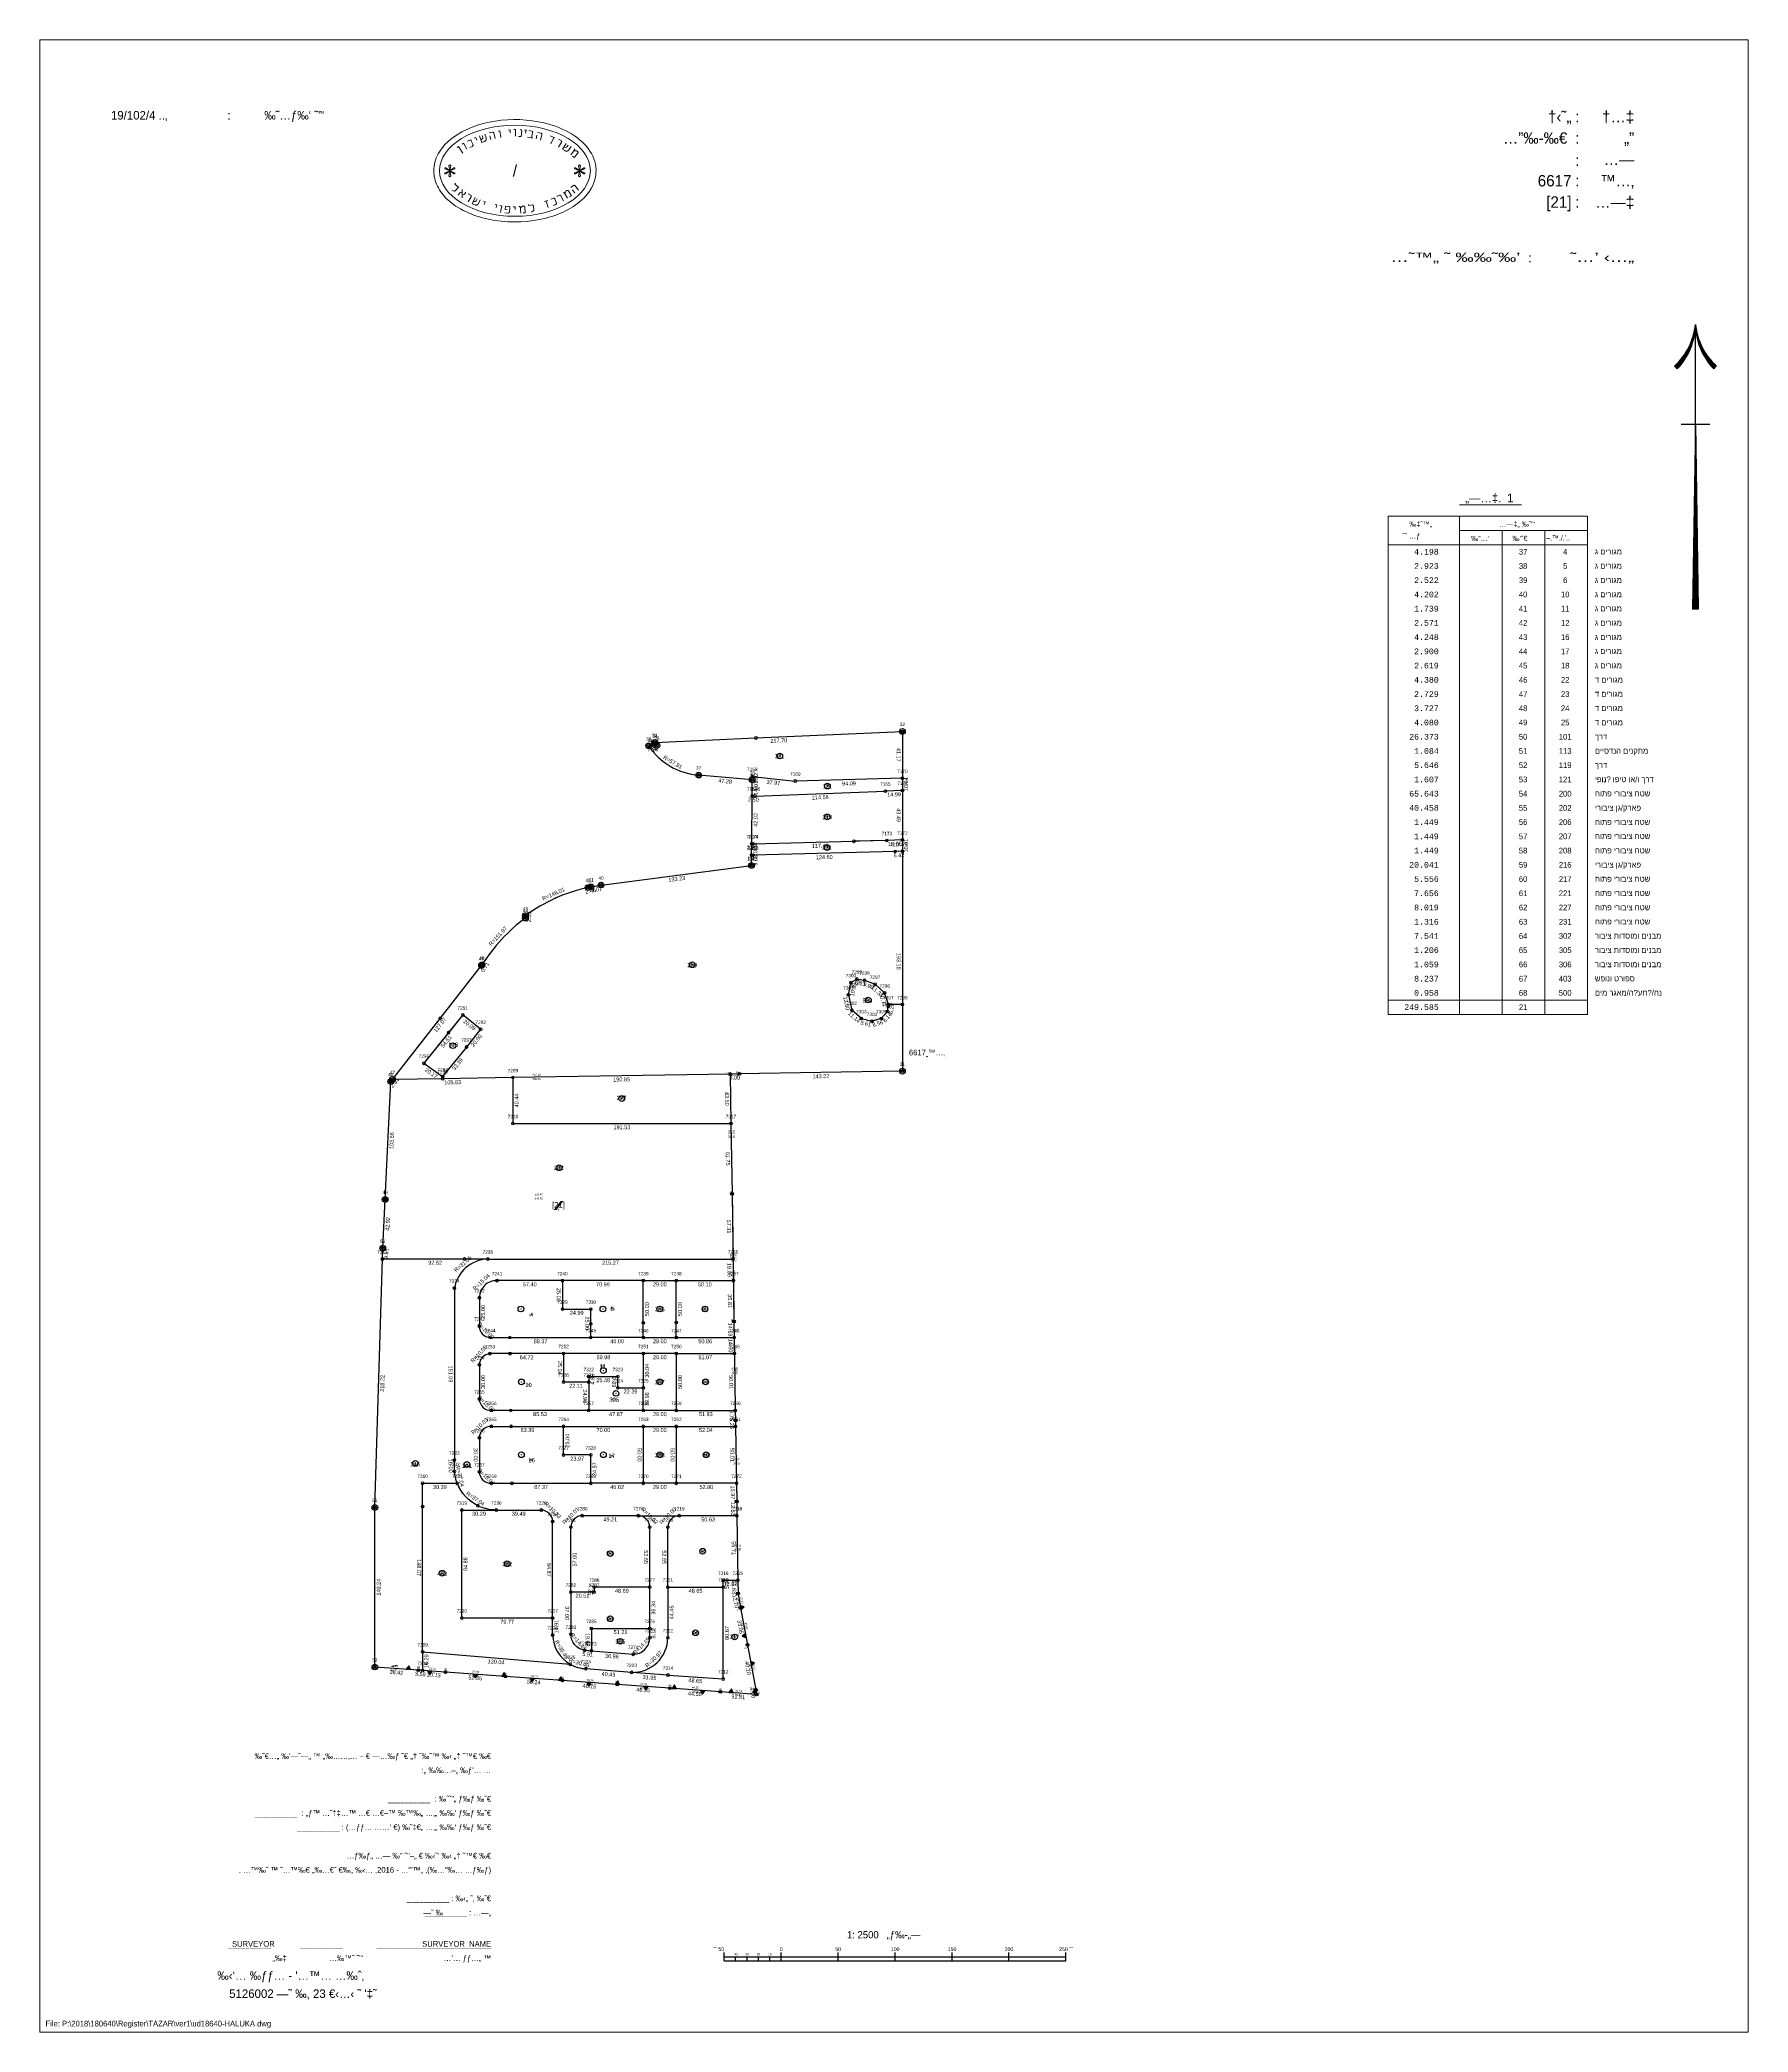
# Model space of a CAD drawing. Header units: metres. Extents: x 182014 to 185255, y 669929 to 671712.
# Drawn here: x 182014 to 183514, y 669962 to 671712 of the extents above; entities that cross this region are included whole.
import ezdxf
from ezdxf.enums import TextEntityAlignment as Align

# ---------------------------------------------------------------- set-up
doc = ezdxf.new("R2010")
doc.units = ezdxf.units.M
for name, color, linetype, lineweight in [('C1602_0', 151, 'Continuous', 0), ('C1602_1', 130, 'Continuous', 0), ('C1603_1', 40, 'Continuous', 0), ('C1609_1', 6, 'Continuous', 0), ('C1611_1', 221, 'Continuous', 0), ('C1640', 255, 'Continuous', 0), ('C1641', 72, 'Continuous', 0), ('C1642', 255, 'Continuous', 0), ('C1643', 255, 'Continuous', 0), ('DIVIDE', 2, 'Continuous', 0), ('TplnMissingCntr', 40, 'Continuous', 0), ('Ud_NewPoints', 3, 'Continuous', 0)]:
    doc.layers.add(name, color=color, linetype=linetype, lineweight=lineweight)
for name, color, linetype in [('C1603_0', 3, 'Continuous'), ('C1609_0', 2, 'Continuous'), ('C1610_0', 2, 'Continuous'), ('C1650', 5, 'Continuous'), ('C1656', 5, 'Continuous'), ('C1660', 3, 'Continuous'), ('C1662', 41, 'Continuous'), ('C1680', 8, 'Continuous'), ('DRWT001', 2, 'Continuous'), ('pcls011', 7, 'Continuous'), ('PCLS014', 2, 'Continuous'), ('zzException', 7, 'Continuous')]:
    doc.layers.add(name, color=color, linetype=linetype)
doc.styles.add('HEBTXT', font='HEBTXT')
doc.styles.add('TAZAR_HEBTXT', font='HEBTXT')
doc.styles.add('TAZAR_MONOTXT', font='monotxt.shx')

# ---------------------------------------------------------------- blocks, each defined once
blk = doc.blocks.new('C1656')
blk.add_circle((0, 0), 0.05)
at = {"style": 'TAZAR_HEBTXT'}
blk.add_attdef('TEXT', text='', height=2, dxfattribs=at).set_placement((0, 1.31), align=Align.MIDDLE)
blk = doc.blocks.new('SU_2500')
at = {"color": 2}
for p, q in [((-186.5, -26.2), (-186.5, -18.7)), ((-186.5, -22.5), (113.5, -22.5)), ((-176.5, -26.2), (-176.5, -22.5)), ((-166.5, -26.2), (-166.5, -22.5)), ((-156.5, -26.2), (-156.5, -22.5)), ((-146.5, -26.2), (-146.5, -22.5)), ((-136.5, -26.2), (-136.5, -18.7)), ((-86.5, -26.2), (-86.5, -18.7)), ((-36.5, -26.2), (-36.5, -18.7)), ((13.5, -26.2), (13.5, -18.7)), ((63.5, -26.2), (63.5, -18.7)), ((113.5, -26.2), (113.5, -18.7))]:
    blk.add_line(p, q, dxfattribs=at)
at = {"color": 7}
blk.add_line((-186.5, -26.2), (113.5, -26.2), dxfattribs=at)
at = {"color": 7, "style": 'HEBTXT'}
blk.add_text('1: 2500   „ƒ‰-„—', height=6.25, dxfattribs=at).set_placement((-46.5, 0), align=Align.TOP_CENTER)
at = {"color": 2, "style": 'HEBTXT'}
blk.add_text('˜ˆ 50', height=3.35, dxfattribs=at).set_placement((-186.5, -17.5), align=Align.RIGHT)
for s, height, p in [('0', 3.35, (-136.5, -17.5)), ('50', 3.35, (-86.5, -17.5)), ('100', 3.35, (-36.5, -17.5)), ('150', 3.35, (13.5, -17.5)), ('200', 3.35, (63.5, -17.5)), ('250 ˜ˆ', 3.35, (113.5, -17.5)), ('40', 2, (-176.5, -21.2)), ('30', 2, (-166.5, -21.2)), ('20', 2, (-156.5, -21.2)), ('10', 2, (-146.5, -21.2))]:
    blk.add_text(s, height=height, dxfattribs=at).set_placement(p, align=Align.CENTER)
blk = doc.blocks.new('SUNORTHR')
at = {"color": 0}
for p, q in [((0, 65), (0, 100)), ((-6.4, 84.38), (-7.32, 85.38)), ((6.4, 84.38), (7.32, 85.38)), ((-5, 65), (5, 65)), ((0, 65), (-1, 0)), ((-0.03, 65), (-0.5, 0)), ((0, 65), (0, 68.5)), ((0, 65), (1, 0)), ((0, 0), (0, 65)), ((0.5, 0), (0, 65)), ((-0.24, 44), (-0.75, 0)), ((-0.08, 44), (-0.25, 0)), ((0.08, 44), (0.25, 0)), ((0.24, 44), (0.75, 0)), ((1, 0), (-1, 0))]:
    blk.add_line(p, q, dxfattribs=at)
for centre, start, end in [((-22.94, 102.34), 312.63608, 354.17952), ((-22.99, 101.67), 313.86735, 355.84619), ((-23.03, 101), 315.06596, 357.51286), ((-23.05, 100.33), 316.23136, 359.17952), ((22.94, 102.34), 185.82048, 227.36392), ((22.99, 101.67), 184.15381, 226.13265), ((23.03, 101), 182.48714, 224.93404), ((23.05, 100.33), 180.82048, 223.76864), ((-22.96, 102.12), 313.0501, 341.08804), ((-22.98, 101.89), 313.46053, 341.63481), ((-23.01, 101.45), 314.27054, 342.72456), ((-23.02, 101.22), 314.67008, 343.26752), ((-23.04, 100.78), 315.45815, 344.34963), ((-23.05, 100.55), 315.84662, 344.88877), ((23.05, 100.55), 195.11123, 224.15338), ((23.04, 100.78), 195.65037, 224.54185), ((23.02, 101.22), 196.73248, 225.32992), ((23.01, 101.45), 197.27544, 225.72946), ((22.98, 101.89), 198.36519, 226.53947), ((22.96, 102.12), 198.91196, 226.9499)]:
    blk.add_arc(centre, 23.06, start, end, dxfattribs=at)
blk = doc.blocks.new('TAZAR_RISH-MAX')
blk.add_lwpolyline([(0, 0), (0, 600), (700, 600), (700, 0)], close=True)
blk = doc.blocks.new('C1640')
at = {"style": 'HEBTXT'}
for s, height, p in [(':', 4, (-59.22, -25)), ('†…‡', 4, (-40, -25)), (':', 4, (-59.22, -32.5)), ('„”', 4, (-40, -32.5)), (':', 4, (-59.22, -40.31)), ('…—', 4, (-40, -40)), (':', 4, (-59.22, -47.5)), ('™…‚', 4, (-40, -47.5)), (':', 4, (-59.22, -55)), ('…—‡', 4, (-40, -55)), (':', 3.2, (-76, -75))]:
    blk.add_text(s, height=height, dxfattribs=at).set_placement(p, align=Align.TOP_RIGHT)
at = {"style": 'HEBTXT', "width": 1.5}
blk.add_text('˜…’ ‹…„', height=3.2, dxfattribs=at).set_placement((-40, -78), align=Align.RIGHT)
at = {"style": 'HEBTXT'}
for tag, p in [('REGION', (-62, -25)), ('COUNTY', (-62, -32.5)), ('SETTLEMENT', (-62, -40)), ('GUSH_NUM', (-62, -47.5)), ('PARCELS', (-62, -55))]:
    blk.add_attdef(tag, text='', height=4, dxfattribs=at).set_placement(p, align=Align.TOP_RIGHT)
at = {"style": 'HEBTXT', "flags": 1}
for tag, p in [('GRID_NAME', (-28, -27.94)), ('PROCESS_TYPE', (-28, -26.05)), ('SCALE', (-28, -29.71)), ('WORK_ORDER', (-27.78, -34.73)), ('SETTLEMENT_CODE', (-28, -38.9)), ('GENERAL_COMMENT', (-28, -40.9)), ('REGISTER_STATUS', (-28, -36.96))]:
    blk.add_attdef(tag, p, '', height=1, dxfattribs=at)
at = {"style": 'HEBTXT', "width": 1.5}
blk.add_attdef('ORDERER', text='', height=3.2, dxfattribs=at).set_placement((-80, -78), align=Align.RIGHT)
blk = doc.blocks.new('C1642')
for p, q in [((152.53, -34.51), (153.09, -34.3)), ((153.09, -34.3), (153.44, -35.24)), ((154.43, -33.75), (155.21, -36.02)), ((154.95, -35.27), (155.42, -34.79)), ((155.57, -34.31), (155.32, -33.56)), ((155.32, -33.56), (155.32, -33.56)), ((155.42, -34.79), (155.55, -34.54)), ((155.55, -34.54), (155.57, -34.31)), ((156.78, -34.43), (156.32, -33.11)), ((156.32, -33.11), (156.32, -33.11)), ((156.79, -34.48), (156.78, -34.43)), ((156.81, -34.53), (156.79, -34.48)), ((156.79, -35.03), (156.81, -34.98)), ((156.81, -34.58), (156.81, -34.53)), ((156.82, -34.63), (156.81, -34.58)), ((156.81, -34.98), (156.82, -34.93)), ((156.83, -34.68), (156.82, -34.63)), ((156.82, -34.88), (156.83, -34.83)), ((156.82, -34.93), (156.82, -34.88)), ((156.83, -34.73), (156.83, -34.68)), ((156.83, -34.78), (156.83, -34.73)), ((156.83, -34.83), (156.83, -34.78)), ((157.88, -32.7), (157.87, -32.7)), ((159.04, -32.42), (157.88, -32.7)), ((158.11, -33.67), (158.1, -33.67)), ((158.43, -35.03), (158.11, -33.67)), ((159.07, -32.41), (159.04, -32.42)), ((159.1, -32.41), (159.07, -32.41)), ((159.14, -32.41), (159.1, -32.41)), ((159.17, -32.41), (159.14, -32.41)), ((159.2, -32.41), (159.17, -32.41)), ((159.23, -32.42), (159.2, -32.41)), ((159.26, -32.43), (159.23, -32.42)), ((159.29, -32.44), (159.26, -32.43)), ((159.32, -32.45), (159.29, -32.44)), ((159.35, -32.47), (159.32, -32.45)), ((159.37, -32.49), (159.35, -32.47)), ((159.4, -32.51), (159.37, -32.49)), ((159.42, -32.53), (159.4, -32.51)), ((159.44, -32.55), (159.42, -32.53)), ((159.46, -32.57), (159.44, -32.55)), ((159.48, -32.6), (159.46, -32.57)), ((159.49, -32.63), (159.48, -32.6)), ((159.5, -32.66), (159.49, -32.63)), ((159.52, -32.69), (159.5, -32.66)), ((159.52, -32.72), (159.52, -32.69)), ((159.99, -34.66), (159.52, -32.72)), ((160.98, -32.06), (161.57, -31.97)), ((161.57, -31.97), (161.95, -34.34)), ((161.95, -34.34), (161.95, -34.34)), ((164.55, -31.68), (165.15, -31.67)), ((165.15, -31.67), (165.17, -32.67)), ((165.17, -32.67), (165.17, -32.67)), ((166.53, -31.5), (167.13, -31.5)), ((167.13, -31.5), (167.13, -33.9)), ((167.13, -33.9), (167.13, -33.9)), ((168.11, -33.92), (169.11, -33.99)), ((168.9, -31.57), (168.7, -31.56)), ((168.7, -31.56), (168.7, -31.56)), ((168.93, -31.58), (168.9, -31.57)), ((168.97, -31.58), (168.93, -31.58)), ((169, -31.59), (168.97, -31.58)), ((169.03, -31.61), (169, -31.59)), ((169.06, -31.62), (169.03, -31.61)), ((169.09, -31.64), (169.06, -31.62)), ((169.12, -31.66), (169.09, -31.64)), ((169.11, -33.99), (169.26, -32)), ((169.15, -31.68), (169.12, -31.66)), ((169.17, -31.71), (169.15, -31.68)), ((169.19, -31.74), (169.17, -31.71)), ((169.21, -31.77), (169.19, -31.74)), ((169.23, -31.8), (169.21, -31.77)), ((169.24, -31.83), (169.23, -31.8)), ((169.25, -31.86), (169.24, -31.83)), ((169.26, -31.9), (169.25, -31.86)), ((169.26, -31.93), (169.26, -31.9)), ((169.27, -31.97), (169.26, -31.93)), ((169.26, -32), (169.27, -31.97)), ((170.2, -31.69), (170.8, -31.79)), ((170.8, -31.79), (170.63, -32.78)), ((170.63, -32.78), (170.63, -32.78)), ((171.34, -34.22), (173.11, -34.57)), ((171.81, -31.87), (171.8, -31.87)), ((172.79, -32.06), (171.81, -31.87)), ((172.72, -34.49), (173.1, -32.53)), ((172.82, -32.07), (172.79, -32.06)), ((172.85, -32.08), (172.82, -32.07)), ((172.89, -32.1), (172.85, -32.08)), ((172.92, -32.11), (172.89, -32.1)), ((172.95, -32.13), (172.92, -32.11)), ((172.97, -32.15), (172.95, -32.13)), ((173, -32.18), (172.97, -32.15)), ((173.02, -32.2), (173, -32.18)), ((173.04, -32.23), (173.02, -32.2)), ((173.06, -32.26), (173.04, -32.23)), ((173.08, -32.29), (173.06, -32.26)), ((173.09, -32.33), (173.08, -32.29)), ((173.1, -32.36), (173.09, -32.33)), ((173.11, -32.39), (173.1, -32.36)), ((173.1, -32.53), (173.11, -32.5)), ((173.11, -32.43), (173.11, -32.39)), ((173.11, -32.46), (173.11, -32.43)), ((173.11, -32.5), (173.11, -32.46)), ((173.11, -34.57), (173.11, -34.57)), ((174.29, -34.83), (174.62, -33.47)), ((174.62, -33.47), (174.61, -33.47)), ((174.85, -32.5), (174.84, -32.5)), ((176.01, -32.78), (174.85, -32.5)), ((175.85, -35.2), (176.31, -33.26)), ((176.04, -32.78), (176.01, -32.78)), ((176.07, -32.8), (176.04, -32.78)), ((176.1, -32.81), (176.07, -32.8)), ((176.13, -32.82), (176.1, -32.81)), ((176.16, -32.84), (176.13, -32.82)), ((176.18, -32.86), (176.16, -32.84)), ((176.2, -32.88), (176.18, -32.86)), ((176.23, -32.9), (176.2, -32.88)), ((176.24, -32.93), (176.23, -32.9)), ((176.26, -32.95), (176.24, -32.93)), ((176.28, -32.98), (176.26, -32.95)), ((176.29, -33.01), (176.28, -32.98)), ((176.3, -33.04), (176.29, -33.01)), ((176.31, -33.07), (176.3, -33.04)), ((176.32, -33.1), (176.31, -33.07)), ((176.31, -33.26), (176.32, -33.23)), ((176.32, -33.13), (176.32, -33.1)), ((176.32, -33.16), (176.32, -33.13)), ((176.32, -33.19), (176.32, -33.16)), ((176.32, -33.23), (176.32, -33.19)), ((179.23, -33.73), (180.87, -34.47)), ((180.51, -34.3), (179.52, -36.49)), ((180.87, -34.47), (180.87, -34.46)), ((183.09, -35.42), (182.23, -34.92)), ((182.23, -34.92), (182.23, -34.92)), ((146.53, -37.83), (147.04, -37.51)), ((147.04, -37.51), (148.53, -39.87)), ((148.32, -36.61), (148.85, -36.33)), ((148.53, -39.87), (148.53, -39.87)), ((148.85, -36.33), (149.97, -38.45)), ((149.97, -38.45), (149.97, -38.45)), ((151.01, -35.23), (150.1, -35.63)), ((150.1, -35.63), (150.1, -35.63)), ((151.04, -35.21), (151.01, -35.23)), ((151.07, -35.21), (151.04, -35.21)), ((151.1, -35.2), (151.07, -35.21)), ((151.07, -37.82), (151.8, -37.5)), ((151.13, -35.19), (151.1, -35.2)), ((151.17, -35.19), (151.13, -35.19)), ((151.2, -35.19), (151.17, -35.19)), ((151.23, -35.2), (151.2, -35.19)), ((151.26, -35.2), (151.23, -35.2)), ((151.29, -35.21), (151.26, -35.2)), ((151.32, -35.22), (151.29, -35.21)), ((151.35, -35.23), (151.32, -35.22)), ((151.37, -35.25), (151.35, -35.23)), ((151.4, -35.26), (151.37, -35.25)), ((151.43, -35.28), (151.4, -35.26)), ((151.45, -35.3), (151.43, -35.28)), ((151.47, -35.32), (151.45, -35.3)), ((151.49, -35.35), (151.47, -35.32)), ((151.51, -35.37), (151.49, -35.35)), ((151.53, -35.4), (151.51, -35.37)), ((151.54, -35.43), (151.53, -35.4)), ((152.11, -36.71), (151.54, -35.43)), ((151.8, -37.5), (151.84, -37.48)), ((151.84, -37.48), (151.87, -37.46)), ((151.87, -37.46), (151.91, -37.44)), ((151.91, -37.44), (151.94, -37.42)), ((151.94, -37.42), (151.97, -37.39)), ((151.97, -37.39), (152, -37.36)), ((152, -37.36), (152.02, -37.34)), ((152.02, -37.34), (152.04, -37.3)), ((152.04, -37.3), (152.07, -37.27)), ((152.07, -37.27), (152.09, -37.24)), ((152.09, -37.24), (152.11, -37.2)), ((152.12, -36.74), (152.11, -36.71)), ((152.11, -37.2), (152.12, -37.17)), ((152.13, -36.78), (152.12, -36.74)), ((152.12, -37.17), (152.13, -37.13)), ((152.15, -36.82), (152.13, -36.78)), ((152.13, -37.13), (152.14, -37.09)), ((152.14, -37.09), (152.15, -37.05)), ((152.15, -36.86), (152.15, -36.82)), ((152.16, -36.9), (152.15, -36.86)), ((152.15, -37.05), (152.16, -37.01)), ((152.16, -36.94), (152.16, -36.9)), ((152.16, -36.98), (152.16, -36.94)), ((152.16, -37.01), (152.16, -36.98)), ((153.44, -35.24), (153.44, -35.24)), ((155.21, -36.02), (156.15, -35.7)), ((156.15, -35.7), (156.2, -35.68)), ((156.2, -35.68), (156.25, -35.66)), ((156.25, -35.66), (156.29, -35.64)), ((156.29, -35.64), (156.34, -35.62)), ((156.34, -35.62), (156.38, -35.59)), ((156.38, -35.59), (156.42, -35.56)), ((156.42, -35.56), (156.46, -35.53)), ((156.46, -35.53), (156.5, -35.5)), ((156.5, -35.5), (156.54, -35.46)), ((156.54, -35.46), (156.57, -35.43)), ((156.57, -35.43), (156.61, -35.39)), ((156.61, -35.39), (156.64, -35.35)), ((156.64, -35.35), (156.67, -35.31)), ((156.67, -35.31), (156.69, -35.26)), ((156.69, -35.26), (156.72, -35.22)), ((156.72, -35.22), (156.74, -35.17)), ((156.74, -35.17), (156.76, -35.13)), ((156.76, -35.13), (156.78, -35.08)), ((156.78, -35.08), (156.79, -35.03)), ((182.22, -37.7), (183.23, -35.97)), ((183.12, -35.44), (183.09, -35.42)), ((183.14, -35.46), (183.12, -35.44)), ((183.16, -35.48), (183.14, -35.46)), ((183.19, -35.5), (183.16, -35.48)), ((183.21, -35.53), (183.19, -35.5)), ((183.22, -35.55), (183.21, -35.53)), ((183.24, -35.58), (183.22, -35.55)), ((183.23, -35.97), (183.25, -35.94)), ((183.25, -35.61), (183.24, -35.58)), ((183.26, -35.64), (183.25, -35.61)), ((183.25, -35.94), (183.26, -35.91)), ((183.27, -35.67), (183.26, -35.64)), ((183.26, -35.91), (183.27, -35.88)), ((183.28, -35.7), (183.27, -35.67)), ((183.27, -35.88), (183.28, -35.85)), ((183.29, -35.73), (183.28, -35.7)), ((183.28, -35.82), (183.29, -35.79)), ((183.28, -35.85), (183.28, -35.82)), ((183.29, -35.76), (183.29, -35.73)), ((183.29, -35.79), (183.29, -35.76)), ((184.92, -36.39), (183.59, -38.39)), ((183.59, -38.39), (184.42, -38.94)), ((184.03, -37.72), (184.69, -37.81)), ((184.42, -38.94), (184.46, -38.97)), ((184.46, -38.97), (184.5, -38.99)), ((184.5, -38.99), (184.55, -39.02)), ((184.55, -39.02), (184.6, -39.04)), ((184.6, -39.04), (184.64, -39.06)), ((184.64, -39.06), (184.69, -39.07)), ((184.69, -37.81), (184.97, -37.75)), ((184.69, -39.07), (184.74, -39.08)), ((184.74, -39.08), (184.79, -39.09)), ((184.79, -39.09), (184.84, -39.1)), ((184.84, -39.1), (184.89, -39.11)), ((184.89, -39.11), (184.94, -39.11)), ((184.94, -39.11), (184.99, -39.11)), ((184.97, -37.75), (185.16, -37.64)), ((184.99, -39.11), (185.04, -39.11)), ((185.04, -39.11), (185.09, -39.1)), ((185.09, -39.1), (185.14, -39.1)), ((185.14, -39.1), (185.19, -39.09)), ((185.16, -37.64), (185.61, -36.97)), ((185.19, -39.09), (185.24, -39.07)), ((185.24, -39.07), (185.29, -39.06)), ((185.29, -39.06), (185.34, -39.04)), ((185.34, -39.04), (185.38, -39.02)), ((185.38, -39.02), (185.43, -39)), ((185.43, -39), (185.47, -38.98)), ((185.47, -38.98), (185.52, -38.95)), ((185.52, -38.95), (185.56, -38.92)), ((185.56, -38.92), (185.6, -38.89)), ((185.6, -38.89), (185.64, -38.86)), ((185.61, -36.97), (185.61, -36.97)), ((185.64, -38.86), (185.67, -38.82)), ((185.67, -38.82), (185.71, -38.78)), ((185.71, -38.78), (185.74, -38.75)), ((185.74, -38.75), (185.77, -38.71)), ((185.77, -38.71), (185.8, -38.66)), ((185.8, -38.66), (186.58, -37.5)), ((187.96, -38.51), (186.47, -40.4)), ((186.47, -40.4), (186.47, -40.4)), ((186.58, -37.5), (186.58, -37.5)), ((187.1, -40.89), (187.73, -41.38)), ((188.58, -39), (187.58, -38.98)), ((187.58, -38.98), (187.58, -38.98)), ((187.64, -38.26), (187.96, -38.51)), ((187.73, -41.38), (188.96, -39.81)), ((188.9, -39.25), (188.58, -39)), ((188.92, -39.27), (188.9, -39.25)), ((188.94, -39.3), (188.92, -39.27)), ((188.96, -39.32), (188.94, -39.3)), ((188.98, -39.34), (188.96, -39.32)), ((188.96, -39.81), (188.98, -39.79)), ((189, -39.37), (188.98, -39.34)), ((188.98, -39.79), (189, -39.76)), ((189.01, -39.4), (189, -39.37)), ((189, -39.76), (189.01, -39.73)), ((189.03, -39.43), (189.01, -39.4)), ((189.01, -39.73), (189.03, -39.7)), ((189.03, -39.46), (189.03, -39.43)), ((189.04, -39.49), (189.03, -39.46)), ((189.03, -39.7), (189.04, -39.67)), ((189.05, -39.52), (189.04, -39.49)), ((189.04, -39.64), (189.05, -39.61)), ((189.04, -39.67), (189.04, -39.64)), ((189.05, -39.55), (189.05, -39.52)), ((189.05, -39.58), (189.05, -39.55)), ((189.05, -39.61), (189.05, -39.58)), ((142.21, -45.31), (145.78, -46.74)), ((145.78, -45.31), (142.21, -46.74)), ((142.57, -44.95), (145.43, -47.1)), ((145.43, -44.95), (142.57, -47.1)), ((144, -43.88), (143.64, -44.24)), ((143.64, -44.24), (144.36, -47.81)), ((144.36, -44.24), (143.64, -47.81)), ((143.64, -47.81), (144, -48.17)), ((144, -48.17), (143.99, -48.17)), ((144, -48.17), (143.99, -48.17)), ((144, -48.17), (143.99, -48.17)), ((144, -43.88), (144.36, -44.24)), ((144.36, -47.81), (144, -48.17)), ((145.78, -44.95), (145.43, -44.95)), ((145.43, -47.1), (145.78, -47.1)), ((145.78, -44.95), (145.78, -45.31)), ((145.78, -46.74), (145.78, -47.1)), ((145.78, -47.1), (145.78, -47.1)), ((145.78, -47.1), (145.78, -47.1)), ((145.78, -47.1), (145.78, -47.1)), ((187.82, -44.95), (188.18, -44.95)), ((187.82, -44.95), (187.82, -45.31)), ((191.39, -45.31), (187.82, -46.74)), ((187.82, -45.31), (191.39, -46.74)), ((187.82, -46.74), (187.82, -47.1)), ((188.18, -47.1), (187.82, -47.1)), ((187.82, -47.1), (187.82, -47.1)), ((187.82, -47.1), (187.82, -47.1)), ((187.82, -47.1), (187.82, -47.1)), ((191.03, -44.95), (188.18, -47.1)), ((188.18, -44.95), (191.03, -47.1)), ((189.6, -43.88), (189.25, -44.24)), ((189.96, -44.24), (189.25, -47.81)), ((189.25, -44.24), (189.96, -47.81)), ((189.25, -47.81), (189.6, -48.17)), ((189.6, -43.88), (189.96, -44.24)), ((189.96, -47.81), (189.6, -48.17)), ((189.6, -48.17), (189.61, -48.17)), ((189.6, -48.17), (189.61, -48.17)), ((189.6, -48.17), (189.61, -48.17)), ((191.39, -44.95), (191.03, -44.95)), ((191.03, -47.1), (191.39, -47.1)), ((144.75, -52.99), (145.62, -53.18)), ((145.62, -53.18), (145.66, -53.17)), ((145.66, -53.17), (145.7, -53.17)), ((145.7, -53.17), (145.74, -53.16)), ((145.74, -53.16), (145.78, -53.14)), ((145.78, -53.14), (145.81, -53.13)), ((145.8, -50.71), (146.05, -50.4)), ((147.04, -51.72), (145.8, -50.71)), ((145.81, -53.13), (145.85, -53.11)), ((145.85, -53.11), (145.88, -53.09)), ((145.88, -53.09), (145.92, -53.07)), ((145.92, -53.07), (145.95, -53.04)), ((145.95, -53.04), (145.98, -53.02)), ((145.98, -53.02), (146, -52.99)), ((146, -52.99), (146.03, -52.96)), ((146.03, -52.96), (147.04, -51.72)), ((146.05, -50.4), (146.05, -50.4)), ((147.54, -53.77), (146.98, -54.6)), ((146.98, -54.6), (146.98, -54.6)), ((147.56, -53.75), (147.54, -53.77)), ((147.58, -53.72), (147.56, -53.75)), ((147.6, -53.7), (147.58, -53.72)), ((147.63, -53.68), (147.6, -53.7)), ((147.65, -53.66), (147.63, -53.68)), ((147.68, -53.65), (147.65, -53.66)), ((147.71, -53.63), (147.68, -53.65)), ((147.74, -53.62), (147.71, -53.63)), ((147.77, -53.61), (147.74, -53.62)), ((147.8, -53.6), (147.77, -53.61)), ((148.07, -53.55), (147.8, -53.6)), ((148.33, -52.62), (148.3, -55.5)), ((148.3, -55.5), (148.3, -55.5)), ((148.39, -54.45), (148.94, -54.34)), ((148.94, -54.34), (148.98, -54.34)), ((148.98, -54.34), (149.01, -54.33)), ((149.01, -54.33), (149.04, -54.32)), ((149.04, -54.32), (149.06, -54.3)), ((149.06, -54.3), (149.09, -54.28)), ((149.09, -54.28), (149.12, -54.27)), ((149.12, -54.27), (149.14, -54.25)), ((149.14, -54.25), (149.16, -54.22)), ((149.16, -54.22), (149.18, -54.2)), ((149.18, -54.2), (149.2, -54.17)), ((149.2, -54.17), (149.65, -53.51)), ((149.65, -53.51), (149.65, -53.51)), ((150.44, -56.88), (151.47, -55.17)), ((151.33, -54.62), (150.48, -54.1)), ((150.48, -54.1), (150.48, -54.1)), ((151.36, -54.64), (151.33, -54.62)), ((151.39, -54.66), (151.36, -54.64)), ((151.41, -54.68), (151.39, -54.66)), ((151.43, -54.7), (151.41, -54.68)), ((151.45, -54.72), (151.43, -54.7)), ((151.47, -54.75), (151.45, -54.72)), ((151.48, -54.78), (151.47, -54.75)), ((151.47, -55.17), (151.49, -55.14)), ((151.5, -54.81), (151.48, -54.78)), ((151.49, -55.14), (151.5, -55.11)), ((151.51, -54.84), (151.5, -54.81)), ((151.5, -55.11), (151.51, -55.08)), ((151.52, -54.86), (151.51, -54.84)), ((151.51, -55.08), (151.52, -55.05)), ((151.52, -54.9), (151.52, -54.86)), ((151.53, -54.93), (151.52, -54.9)), ((151.52, -55.02), (151.53, -54.99)), ((151.52, -55.05), (151.52, -55.02)), ((151.53, -54.96), (151.53, -54.93)), ((151.53, -54.99), (151.53, -54.96)), ((152.85, -55.38), (151.85, -57.57)), ((153.29, -56.58), (153.62, -55.85)), ((153.62, -55.85), (153.62, -55.85)), ((180.38, -55.66), (179.45, -56.01)), ((180.41, -55.65), (180.38, -55.66)), ((180.44, -55.64), (180.41, -55.65)), ((180.47, -55.64), (180.44, -55.64)), ((180.5, -55.63), (180.47, -55.64)), ((180.54, -55.63), (180.5, -55.63)), ((180.57, -55.64), (180.54, -55.63)), ((180.6, -55.64), (180.57, -55.64)), ((180.63, -55.65), (180.6, -55.64)), ((180.66, -55.66), (180.63, -55.65)), ((180.69, -55.67), (180.66, -55.66)), ((180.72, -55.68), (180.69, -55.67)), ((180.74, -55.7), (180.72, -55.68)), ((180.77, -55.72), (180.74, -55.7)), ((180.79, -55.74), (180.77, -55.72)), ((180.81, -55.76), (180.79, -55.74)), ((180.83, -55.79), (180.81, -55.76)), ((180.85, -55.81), (180.83, -55.79)), ((180.87, -55.84), (180.85, -55.81)), ((180.88, -55.87), (180.87, -55.84)), ((180.89, -55.89), (180.88, -55.87)), ((181.38, -57.21), (180.89, -55.89)), ((182.49, -54.59), (181.6, -55.06)), ((181.6, -55.06), (181.6, -55.06)), ((182.52, -54.58), (182.49, -54.59)), ((182.55, -54.57), (182.52, -54.58)), ((182.57, -54.56), (182.55, -54.57)), ((182.61, -54.55), (182.57, -54.56)), ((182.64, -54.55), (182.61, -54.55)), ((182.67, -54.55), (182.64, -54.55)), ((182.7, -54.55), (182.67, -54.55)), ((182.73, -54.55), (182.7, -54.55)), ((182.76, -54.56), (182.73, -54.55)), ((182.79, -54.56), (182.76, -54.56)), ((182.82, -54.57), (182.79, -54.56)), ((182.85, -54.59), (182.82, -54.57)), ((182.88, -54.6), (182.85, -54.59)), ((182.9, -54.62), (182.88, -54.6)), ((182.93, -54.64), (182.9, -54.62)), ((182.95, -54.66), (182.93, -54.64)), ((182.97, -54.68), (182.95, -54.66)), ((182.99, -54.71), (182.97, -54.68)), ((183.01, -54.73), (182.99, -54.71)), ((183.03, -54.76), (183.01, -54.73)), ((183.95, -56.53), (183.03, -54.76)), ((183.78, -53.79), (184.12, -53.58)), ((184.12, -53.58), (185.39, -55.61)), ((184.8, -53.15), (184.44, -54.09)), ((184.44, -54.09), (184.44, -54.09)), ((185.14, -52.94), (184.8, -53.15)), ((185.16, -52.93), (185.14, -52.94)), ((185.19, -52.91), (185.16, -52.93)), ((185.22, -52.9), (185.19, -52.91)), ((185.25, -52.89), (185.22, -52.9)), ((185.28, -52.89), (185.25, -52.89)), ((185.31, -52.88), (185.28, -52.89)), ((185.34, -52.88), (185.31, -52.88)), ((185.38, -52.88), (185.34, -52.88)), ((185.41, -52.89), (185.38, -52.88)), ((185.39, -55.61), (185.39, -55.61)), ((185.44, -52.89), (185.41, -52.89)), ((185.47, -52.9), (185.44, -52.89)), ((185.5, -52.91), (185.47, -52.9)), ((185.53, -52.92), (185.5, -52.91)), ((185.55, -52.94), (185.53, -52.92)), ((185.58, -52.96), (185.55, -52.94)), ((185.61, -52.97), (185.58, -52.96)), ((185.63, -53), (185.61, -52.97)), ((185.65, -53.02), (185.63, -53)), ((185.67, -53.04), (185.65, -53.02)), ((185.69, -53.07), (185.67, -53.04)), ((186.75, -54.77), (185.69, -53.07)), ((186.07, -55.19), (186.75, -54.77)), ((187.44, -51.2), (186.49, -51.93)), ((186.49, -51.93), (186.49, -51.93)), ((187.95, -53.83), (187.1, -52.73)), ((187.1, -52.73), (187.1, -52.73)), ((187.46, -51.18), (187.44, -51.2)), ((187.49, -51.17), (187.46, -51.18)), ((187.52, -51.15), (187.49, -51.17)), ((187.55, -51.14), (187.52, -51.15)), ((187.58, -51.13), (187.55, -51.14)), ((187.61, -51.12), (187.58, -51.13)), ((187.64, -51.12), (187.61, -51.12)), ((187.67, -51.12), (187.64, -51.12)), ((187.7, -51.12), (187.67, -51.12)), ((187.73, -51.12), (187.7, -51.12)), ((187.76, -51.13), (187.73, -51.12)), ((187.79, -51.13), (187.76, -51.13)), ((187.82, -51.14), (187.79, -51.13)), ((187.85, -51.16), (187.82, -51.14)), ((187.88, -51.17), (187.85, -51.16)), ((187.91, -51.19), (187.88, -51.17)), ((187.93, -51.21), (187.91, -51.19)), ((187.96, -51.23), (187.93, -51.21)), ((187.98, -51.25), (187.96, -51.23)), ((188, -51.27), (187.98, -51.25)), ((189.22, -52.86), (188, -51.27)), ((151.85, -57.57), (152.76, -57.98)), ((152.18, -56.84), (152.85, -56.82)), ((152.76, -57.98), (152.8, -58)), ((152.8, -58), (152.85, -58.02)), ((152.85, -56.82), (153.12, -56.72)), ((152.85, -58.02), (152.9, -58.03)), ((152.9, -58.03), (152.95, -58.05)), ((152.95, -58.05), (153, -58.06)), ((153, -58.06), (153.05, -58.07)), ((153.05, -58.07), (153.1, -58.07)), ((153.1, -58.07), (153.15, -58.07)), ((153.12, -56.72), (153.29, -56.58)), ((153.15, -58.07), (153.2, -58.07)), ((153.2, -58.07), (153.25, -58.07)), ((153.25, -58.07), (153.3, -58.07)), ((153.3, -58.07), (153.35, -58.06)), ((153.35, -58.06), (153.4, -58.05)), ((153.4, -58.05), (153.45, -58.03)), ((153.45, -58.03), (153.5, -58.02)), ((153.5, -58.02), (153.54, -58)), ((153.54, -58), (153.59, -57.98)), ((153.59, -57.98), (153.64, -57.96)), ((153.64, -57.96), (153.68, -57.93)), ((153.68, -57.93), (153.72, -57.91)), ((153.72, -57.91), (153.77, -57.88)), ((153.77, -57.88), (153.81, -57.85)), ((153.81, -57.85), (153.84, -57.81)), ((153.84, -57.81), (153.88, -57.78)), ((153.88, -57.78), (153.91, -57.74)), ((153.91, -57.74), (153.95, -57.7)), ((153.95, -57.7), (153.98, -57.66)), ((153.98, -57.66), (154.01, -57.62)), ((154.01, -57.62), (154.04, -57.58)), ((154.04, -57.58), (154.06, -57.54)), ((154.06, -57.54), (154.08, -57.49)), ((154.08, -57.49), (154.66, -56.22)), ((154.66, -56.22), (154.66, -56.22)), ((155.86, -56.71), (156.42, -56.91)), ((156.42, -56.91), (156.08, -57.85)), ((156.08, -57.85), (156.08, -57.85)), ((159.96, -57.84), (160.54, -57.98)), ((160.54, -57.98), (160.31, -58.95)), ((160.31, -58.95), (160.31, -58.95)), ((161.63, -58.17), (162.22, -58.28)), ((162.22, -58.28), (161.76, -60.64)), ((161.76, -60.64), (161.76, -60.64)), ((163.28, -60.79), (164.47, -60.92)), ((163.53, -58.4), (163.41, -59.59)), ((163.41, -59.59), (164.2, -59.68)), ((164.73, -58.53), (163.53, -58.4)), ((164.2, -59.68), (164.2, -59.68)), ((164.47, -60.92), (164.5, -60.92)), ((164.5, -60.92), (164.53, -60.92)), ((164.53, -60.92), (164.56, -60.92)), ((164.56, -60.92), (164.59, -60.91)), ((164.59, -60.91), (164.62, -60.9)), ((164.62, -60.9), (164.65, -60.89)), ((164.65, -60.89), (164.68, -60.88)), ((164.68, -60.88), (164.71, -60.86)), ((164.71, -60.86), (164.74, -60.85)), ((164.76, -58.53), (164.73, -58.53)), ((164.74, -60.85), (164.76, -60.83)), ((164.79, -58.54), (164.76, -58.53)), ((164.76, -60.83), (164.78, -60.81)), ((164.78, -60.81), (164.81, -60.79)), ((164.82, -58.55), (164.79, -58.54)), ((164.81, -60.79), (164.83, -60.76)), ((164.85, -58.56), (164.82, -58.55)), ((164.83, -60.76), (164.85, -60.74)), ((164.88, -58.58), (164.85, -58.56)), ((164.85, -60.74), (164.86, -60.71)), ((164.86, -60.71), (164.88, -60.68)), ((164.9, -58.59), (164.88, -58.58)), ((164.88, -60.68), (164.89, -60.65)), ((164.89, -60.65), (164.9, -60.62)), ((164.93, -58.61), (164.9, -58.59)), ((164.9, -60.59), (164.91, -60.56)), ((164.9, -60.62), (164.9, -60.59)), ((164.91, -60.56), (165.08, -58.97)), ((164.95, -58.63), (164.93, -58.61)), ((164.97, -58.65), (164.95, -58.63)), ((165, -58.68), (164.97, -58.65)), ((165.01, -58.7), (165, -58.68)), ((165.03, -58.73), (165.01, -58.7)), ((165.04, -58.76), (165.03, -58.73)), ((165.06, -58.79), (165.04, -58.76)), ((165.07, -58.81), (165.06, -58.79)), ((165.07, -58.85), (165.07, -58.81)), ((165.08, -58.88), (165.07, -58.85)), ((165.08, -58.91), (165.08, -58.88)), ((165.08, -58.94), (165.08, -58.91)), ((165.08, -58.97), (165.08, -58.94)), ((166.31, -58.65), (166.91, -58.65)), ((166.91, -58.65), (166.91, -59.65)), ((166.91, -59.65), (166.91, -59.65)), ((168.3, -58.54), (168.7, -58.5)), ((168.7, -58.5), (168.93, -60.89)), ((169.49, -58.42), (168.75, -59.1)), ((168.75, -59.1), (168.75, -59.1)), ((168.93, -60.89), (168.92, -60.89)), ((169.89, -58.39), (169.49, -58.42)), ((169.72, -60.81), (170.52, -60.74)), ((169.92, -58.38), (169.89, -58.39)), ((169.95, -58.39), (169.92, -58.38)), ((169.98, -58.39), (169.95, -58.39)), ((170.02, -58.39), (169.98, -58.39)), ((170.05, -58.4), (170.02, -58.39)), ((170.07, -58.41), (170.05, -58.4)), ((170.1, -58.42), (170.07, -58.41)), ((170.13, -58.44), (170.1, -58.42)), ((170.16, -58.46), (170.13, -58.44)), ((170.18, -58.47), (170.16, -58.46)), ((170.21, -58.5), (170.18, -58.47)), ((170.23, -58.52), (170.21, -58.5)), ((170.25, -58.54), (170.23, -58.52)), ((170.26, -58.57), (170.25, -58.54)), ((170.28, -58.6), (170.26, -58.57)), ((170.3, -58.62), (170.28, -58.6)), ((170.31, -58.65), (170.3, -58.62)), ((170.32, -58.68), (170.31, -58.65)), ((170.32, -58.72), (170.32, -58.68)), ((170.33, -58.74), (170.32, -58.72)), ((170.52, -60.74), (170.33, -58.74)), ((171.68, -58.23), (171.6, -57.84)), ((171.6, -57.84), (171.6, -57.84)), ((173.25, -57.93), (171.68, -58.23)), ((172.74, -60.5), (173.45, -59.95)), ((173.54, -59.5), (173.25, -57.93)), ((173.45, -59.95), (173.47, -59.92)), ((173.47, -59.92), (173.49, -59.89)), ((173.49, -59.89), (173.51, -59.85)), ((173.51, -59.85), (173.52, -59.81)), ((173.52, -59.81), (173.53, -59.78)), ((173.53, -59.78), (173.54, -59.74)), ((173.55, -59.54), (173.54, -59.5)), ((173.54, -59.74), (173.55, -59.7)), ((173.56, -59.58), (173.55, -59.54)), ((173.55, -59.66), (173.56, -59.62)), ((173.55, -59.7), (173.55, -59.66)), ((173.56, -59.62), (173.56, -59.58)), ((177.24, -56.85), (178.38, -56.47)), ((177.81, -56.66), (178.57, -58.94)), ((178.38, -56.47), (178.38, -56.47)), ((178.57, -58.94), (178.57, -58.94)), ((179.45, -56.01), (179.44, -56.01)), ((180.28, -58.26), (181.03, -57.98)), ((181.03, -57.98), (181.07, -57.96)), ((181.07, -57.96), (181.1, -57.95)), ((181.1, -57.95), (181.14, -57.93)), ((181.14, -57.93), (181.17, -57.91)), ((181.17, -57.91), (181.2, -57.88)), ((181.2, -57.88), (181.23, -57.86)), ((181.23, -57.86), (181.26, -57.83)), ((181.26, -57.83), (181.28, -57.8)), ((181.28, -57.8), (181.31, -57.77)), ((181.31, -57.77), (181.33, -57.73)), ((181.33, -57.73), (181.35, -57.7)), ((181.35, -57.7), (181.37, -57.67)), ((181.37, -57.67), (181.38, -57.63)), ((181.39, -57.24), (181.38, -57.21)), ((181.38, -57.63), (181.39, -57.59)), ((181.4, -57.28), (181.39, -57.24)), ((181.39, -57.59), (181.4, -57.55)), ((181.41, -57.32), (181.4, -57.28)), ((181.4, -57.55), (181.41, -57.52)), ((181.42, -57.36), (181.41, -57.32)), ((181.41, -57.52), (181.42, -57.48)), ((181.42, -57.4), (181.42, -57.36)), ((181.42, -57.44), (181.42, -57.4)), ((181.42, -57.48), (181.42, -57.44))]:
    blk.add_line(p, q)
for points in [[(142.2, -46.75), (142.2, -47.08), (142.57, -47.1)], [(142.56, -44.96), (142.22, -44.96), (142.22, -45.31)], [(191.39, -44.96), (191.39, -45.31)], [(191.39, -46.74), (191.39, -47.1)]]:
    blk.add_lwpolyline(points)
blk.add_ellipse((166.87, -46), major_axis=(-26.5, 0), ratio=0.603774)
blk.add_open_spline([(138.37, -46), (138.37, -47.84), (138.81, -49.68), (140.48, -53.1), (141.7, -54.69), (146.72, -59.41), (151.86, -61.82), (163.42, -64.28), (169.82, -64.31), (181.44, -61.97), (186.65, -59.62), (192.45, -54.38), (194.05, -52.04), (195.61, -46.98), (195.52, -44.28), (193.66, -39.29), (191.92, -37.01), (187.29, -33.15), (184.39, -31.56), (176.04, -28.55), (170.06, -27.74), (158.4, -28.41), (152.75, -29.89), (144.54, -34.32), (141.59, -36.98), (138.91, -41.95), (138.37, -43.97), (138.37, -46)], degree=3, knots=[0, 0, 0, 0, 0.285895, 0.285895, 0.571791, 0.571791, 1.231999, 1.231999, 1.892208, 1.892208, 2.552417, 2.552417, 2.957802, 2.957802, 3.363188, 3.363188, 3.768574, 3.768574, 4.173959, 4.173959, 4.807655, 4.807655, 5.441351, 5.441351, 5.968168, 5.968168, 6.283185, 6.283185, 6.283185, 6.283185])
at = {"style": 'HEBTXT'}
for s, p in [(':', (67, -28)), ('‰˜…ƒ‰‘ ˜”‘', (100, -28))]:
    blk.add_text(s, height=3, dxfattribs=at).set_placement(p, align=Align.RIGHT)
blk.add_attdef('SERIAL', (25, -28), '', height=3, dxfattribs=at)
blk.add_attdef('PROCESS_NAME', text='', height=4, dxfattribs=at).set_placement((166.87, -46), align=Align.MIDDLE_CENTER)
blk = doc.blocks.new('C1643_FORM1')
at = {"style": 'HEBTXT'}
for s, p in [('‰˜€…„ ‰’—˜—„ ™ „‰……‚… – € —…‰ƒ ˜€ „† ˆ‰˜™ ‰‹ „† ˜™€ ‰€', (158.5, 96)), (':„ ‰‰…–„ ‰ƒ’… …', (158.5, 91)), (' __________  : „ƒ™ …˜†‡…™ …€ …€–™ ‰™‰„ …‚„ ‰‰‘ ƒ‰ƒ ‰˜€', (158.5, 76)), (' __________  : ‰ˆ˜”„ ƒ‰ƒ ‰˜€', (158.5, 81)), (' __________ : (…ƒƒ… ……‘ €) ‰˜‡€„ …‚„ ‰‰‘ ƒ‰ƒ ‰˜€', (158.5, 71)), (' …ƒ‰ƒ„ …— ‰” ˜"–„ € ‰‹˜’ ‰‹ „† ˜™€ ‰€', (158.5, 61)), ('. …™‰˜ ™ ˜…™‰€ „‰…€˜ €‰„ ‰‹… ,2016 - …"’™„ ,(‰…”‰… …ƒ‰ƒ)', (158.5, 56)), (' __________ : ‰‹„ ˜‚ ‰˜€', (158.5, 46)), (' __________ : …—„', (158.5, 41)), ('__________              __________                ___________________________', (158.5, 30)), (' „‰‡                    …‰™˜ ˜”‘                                      …’… ƒƒ…„ ™', (158.5, 25))]:
    blk.add_text(s, height=2, dxfattribs=at).set_placement(p, align=Align.RIGHT)
at = {"style": 'TAZAR_HEBTXT'}
for tag, p in [('SURVEY_DATE_1', (64.67, 76)), ('SURVEY_DATE', (122, 81)), ('SURVEY_DATE_2', (69.67, 71)), ('FINISH_DATE', (126.69, 46)), ('PLACE', (141.69, 41)), ('SURVEYOR_NAME', (158.5, 30))]:
    blk.add_attdef(tag, text='', height=2, dxfattribs=at).set_placement(p, align=Align.RIGHT)
blk.add_attdef('SURVEYOR', text='', height=2, dxfattribs=at).set_placement((75, 30), align=Align.CENTER)
blk = doc.blocks.new('DM_Address')
at = {"layer": 'DRWT001', "style": 'HEBTXT'}
for s, p in [("‰‹‘… ‰ƒƒ… - '…™… …‰ˆ‚", (113.92, 18.38)), ("5126002 —˜ ‰, 23 €‹…‹ ˜ '‡˜", (118.34, 12.02))]:
    blk.add_text(s, height=3, dxfattribs=at).set_placement(p, align=Align.RIGHT)
blk = doc.blocks.new('C1610')
for radius in [1, 0.5]:
    blk.add_circle((0, 0), radius)
at = {"style": 'TAZAR_HEBTXT'}
blk.add_attdef('POINT_NAME', text='', height=1, dxfattribs=at).set_placement((0, 1.3), align=Align.BOTTOM_CENTER)
blk.add_attdef('MARK_DESC', text='', height=1, dxfattribs=at).set_placement((2, 0), align=Align.MIDDLE_LEFT)
at = {"style": 'TAZAR_HEBTXT', "flags": 1}
for tag, p in [('SOURCE', (0, -5)), ('CLASS', (0, -3.5)), ('TOPO', (0, -6.5)), ('UID', (0, -2)), ('COMMENT', (0, -14)), ('LEGAL_X', (0, -9.5)), ('LEGAL_Y', (0, -11)), ('LEGAL_Z', (0, -12.5)), ('HEIGHT', (0, -8))]:
    blk.add_attdef(tag, text='', height=1, dxfattribs=at).set_placement(p, align=Align.MIDDLE)
blk.add_attdef('MARK', text='', height=1, dxfattribs=at).set_placement((2, -1.99), align=Align.MIDDLE_LEFT)
blk = doc.blocks.new('PCLS014')
at = {"color": 0}
blk.add_circle((0, 0), 0.00313, dxfattribs=at)
at = {"color": 240, "style": 'HEBTXT', "width": 5.5, "flags": 8}
blk.add_attdef('CROSS', text='', height=2.2, dxfattribs=at).set_placement((0, 4.8), align=Align.MIDDLE)
at = {"color": 0, "style": 'HEBTXT'}
for tag, p in [('FRONT-LEN', (0, 1.2)), ('NOTE', (0, 6.3))]:
    blk.add_attdef(tag, text='', height=1.88, dxfattribs=at).set_placement(p, align=Align.CENTER)
at = {"color": 240, "style": 'HEBTXT'}
blk.add_attdef('REGISTER', text='', height=1.88, dxfattribs=at).set_placement((-0.1, 4.8), align=Align.MIDDLE)
blk = doc.blocks.new('C1603')
blk.add_circle((0, 0), 0.05)
at = {"style": 'TAZAR_HEBTXT', "width": 3}
blk.add_attdef('CROSS', text='', height=3, dxfattribs=at).set_placement((0, 1.5), align=Align.MIDDLE)
at = {"style": 'TAZAR_HEBTXT'}
blk.add_attdef('PARCEL_NAME', text='', height=2, dxfattribs=at).set_placement((0, 1.5), align=Align.MIDDLE)
at = {"style": 'TAZAR_HEBTXT', "flags": 1}
for tag, p in [('PARCEL_SOURCE', (0, -4)), ('PARCEL_STATUS', (0, -2.5)), ('LEGAL_AREA', (0, -5.5)), ('CALC_AREA', (0, -7)), ('GUSH', (0, -1)), ('PARCEL_PREVIOUS', (0, -8.5)), ('GUSH_PREVIOUS', (0, -10)), ('TABA_MIGRASH', (0, -13)), ('TABA_YEUD', (0, -14.5)), ('TABA_PLAN', (0, -11.5)), ('COMMENT', (0, -16))]:
    blk.add_attdef(tag, text='', height=1, dxfattribs=at).set_placement(p, align=Align.MIDDLE)
blk = doc.blocks.new('C1611')
blk.add_circle((0, 0), 0.5)
at = {"color": 255}
blk.add_point((0, 0), dxfattribs=at)
at = {"style": 'HEBTXT'}
blk.add_attdef('POINT_NAME', text='', height=1.2, dxfattribs=at).set_placement((0, 1.5), align=Align.BOTTOM_CENTER)
blk.add_attdef('MARK_DESC', text='', height=1.2, dxfattribs=at).set_placement((0, -1.51), align=Align.TOP_CENTER)
at = {"style": 'HEBTXT', "flags": 1}
for tag, p in [('SOURCE', (0, -7.22)), ('CLASS', (0, -5.72)), ('MARK', (0, -4.22)), ('COMMENT', (0, -11.72)), ('HEIGHT', (0, -10.22)), ('TOPO', (0, -8.72))]:
    blk.add_attdef(tag, text='', height=1, dxfattribs=at).set_placement(p, align=Align.MIDDLE)
blk = doc.blocks.new('MRK')
blk.add_circle((0, 0), 1)
blk = doc.blocks.new('C1609')
blk.add_circle((0, 0), 0.04)
at = {"style": 'HEBTXT', "width": 10}
blk.add_attdef('CROSS', text='', height=1.4, dxfattribs=at).set_placement((0, 1), align=Align.CENTER)
at = {"style": 'HEBTXT'}
for tag in ['LEGAL_LENGTH', 'RADIUS']:
    blk.add_attdef(tag, text='', height=1.4, dxfattribs=at).set_placement((0, 1), align=Align.CENTER)
blk.add_attdef('CALC_LENGTH', text='', height=1.4, dxfattribs=at).set_placement((0, -0.6), align=Align.TOP_CENTER)
at = {"style": 'HEBTXT', "flags": 1}
for tag, p in [('LINE_NAME', (0, -4)), ('COMMENT', (0, -7)), ('TOPO', (0, -5.5))]:
    blk.add_attdef(tag, text='', height=1, dxfattribs=at).set_placement(p, align=Align.MIDDLE_CENTER)
blk = doc.blocks.new('C1650_PLT')
for p, q in [((-0.04, 1.13), (-0.4, 0)), ((0, 1.21), (0, 0)), ((0.04, 1.12), (0.37, 0))]:
    blk.add_line(p, q)
blk.add_lwpolyline([(0.75, 0), (0, 1.3), (-0.75, 0)], close=True)
blk = doc.blocks.new('DIVIDE_HEADER')
for p, q in [((-45, 4), (-23.26, 4)), ((0, 0), (0, -10)), ((-45, -5), (0, -5)), ((-30, -5), (-30, -10)), ((-15, -5), (-15, -10))]:
    blk.add_line(p, q)
for points in [[(-70, -10), (-70, 0), (0, 0)], [(-45, 0), (-45, -10)], [(0, -10), (0, 0)], [(-45, -5), (0, -5)], [(-30, -5), (-30, -10)], [(-15, -5), (-15, -10)], [(0, -10), (-70, -10)]]:
    blk.add_lwpolyline(points)
at = {"style": 'HEBTXT'}
for s, height, p in [('„—…‡.', 3, (-42.99, 4.94)), ('˜ˆ …ƒ', 1.8, (-65.02, -7.81)), ('‰‡ˆ™„', 1.8, (-62.63, -3.64)), ('‰”…‘', 1.8, (-40.9, -8.67)), ('…—‡„ ‰˜”‘', 1.8, (-31.03, -3.64)), ('‰’˜€', 1.8, (-26.41, -8.67))]:
    blk.add_text(s, height=height, dxfattribs=at).set_placement(p)
at = {"style": 'HEBTXT', "width": 0.8}
blk.add_text('–.™./.’..', height=1.8, dxfattribs=at).set_placement((-14.5, -8.53))
at = {"style": 'HEBTXT'}
blk.add_attdef('TBL_NUM', (-28.3, 4.94), '', height=3, dxfattribs=at)
blk = doc.blocks.new('DIVIDE_TABLE')
for points in [[(-70, 0), (-70, -5)], [(-45, 0), (-45, -5)], [(-30, 0), (-30, -5)], [(0, 0), (0, -5)], [(-15, 0), (-15, -5)]]:
    blk.add_lwpolyline(points)
at = {"style": 'TAZAR_HEBTXT', "flags": 1}
for tag, p in [('SUMMARIZE_ROW', (-103.13, -3.46)), ('TBL_NUM', (-88.13, -3.46)), ('ROW_NUM', (-73.13, -3.46))]:
    blk.add_attdef(tag, text='', height=2, dxfattribs=at).set_placement(p, align=Align.RIGHT)
at = {"color": 0, "style": 'TAZAR_MONOTXT'}
blk.add_attdef('LEGAL_AREA', text='', height=2, dxfattribs=at).set_placement((-52.29, -3.46), align=Align.RIGHT)
at = {"color": 0, "style": 'TAZAR_HEBTXT'}
for tag, p in [('FINAL_NAME', (-37.57, -3.46)), ('TEMP_NAME', (-22.66, -3.46)), ('TABA_MIGRASH', (-7.88, -3.46))]:
    blk.add_attdef(tag, text='', height=2, dxfattribs=at).set_placement(p, align=Align.CENTER)
blk.add_attdef('TABA_YEUD_DESC', (2.55, -3.42), '', height=2, dxfattribs=at)

msp = doc.modelspace()

# ---------------------------------------------------------------- linework, layer by layer
at = {"layer": 'C1602_0'}
msp.add_lwpolyline([(182627.1, 670347.2), (182629.4, 670334.7), (182635.4, 670302.2), (182642.6, 670262.8), (182643.4, 670258.7), (182611.6, 670260.9), (182567.2, 670264.1), (182521, 670267.4), (182472.9, 670270.9), (182422.9, 670274.5), (182370.2, 670278.3), (182346.5, 670280), (182308.2, 670282.7), (182308.2, 670422.9), (182315.1, 670650.6), (182317.2, 670693.4), (182322.2, 670797), (182323.6, 670798.8), (182401.9, 670898.8), (182402.3, 670899.4, -0.093126), (182440.4, 670940.6), (182440.4, 670942.7, -0.104468), (182495.5, 670967.4), (182497.9, 670968), (182506.8, 670969.6), (182638.9, 670986.8), (182639.6, 671062), (182592.5, 671066.2, -0.23123), (182548.6, 671091.8), (182555.8, 671092.1), (182554.1, 671094.5), (182553.9, 671094.8), (182771.4, 671104.5), (182771.4, 670806.1), (182628.2, 670803.7), (182620.2, 670803.6), (182621.8, 670698.4), (182623.5, 670586.2), (182624.8, 670499.3), (182625.9, 670428.1)], format="xyb", close=True, dxfattribs=at)
at = {"layer": 'C1602_1'}
for points in [[(182548.6, 671091.8), (182555.8, 671092.1), (182554.1, 671094.5), (182553.9, 671094.8), (182771.4, 671104.5), (182771.4, 671063.4), (182677.4, 671060.9), (182639.6, 671065), (182639.6, 671062), (182592.5, 671066.2, -0.23123)], [(182401.9, 670898.8), (182402.3, 670899.4, -0.093126), (182440.4, 670940.6), (182440.4, 670942.7, -0.104468), (182495.5, 670967.4), (182497.9, 670968), (182506.8, 670969.6), (182638.9, 670986.8), (182639, 670995.9), (182640.4, 670995.8), (182765, 670999), (182771.4, 670999.2), (182771.4, 670864.6), (182759.1, 670864.6), (182755.8, 670874.8), (182747.4, 670882.4), (182738.1, 670886.1), (182731.4, 670887), (182726.2, 670883.9), (182724, 670873.1), (182727, 670859.6), (182735.4, 670852.3), (182744.7, 670849.9), (182752.9, 670852.3), (182758.2, 670858.5), (182759.1, 670864.6), (182771.4, 670864.6), (182771.4, 670806.1), (182628.2, 670803.7), (182620.2, 670803.6), (182429.4, 670800.5), (182367.7, 670799.5), (182367.7, 670801.3), (182388.6, 670827.3), (182401.1, 670842.9), (182385.4, 670855.5), (182351.3, 670813), (182367.7, 670801.3), (182367.7, 670799.5), (182323.6, 670798.8)], [(182308.2, 670422.9), (182314.8, 670641.1), (182407.4, 670641.1, 0.352383), (182378, 670615.6), (182378, 670464.5), (182378.1, 670454.5, 0.072872), (182380.5, 670444.1), (182350.1, 670444.1), (182350.1, 670296), (182350.1, 670279.7), (182346.5, 670280), (182308.2, 670282.7)], [(182625.9, 670428.1), (182626.1, 670415.6), (182575.5, 670415.6), (182539.5, 670415.6), (182490.3, 670415.6, 0.413623), (182480.3, 670405.6), (182480.3, 670348.6), (182480.3, 670311.6, 0.365857), (182492.4, 670297.4), (182498.3, 670296.9), (182535, 670293.9, 0.416053), (182549.5, 670308.4), (182549.5, 670316.6), (182549.5, 670352.9), (182549.5, 670405.6, 0.412929), (182539.5, 670415.6), (182575.5, 670415.6, 0.414214), (182565.5, 670405.6), (182565.5, 670352.9), (182565.5, 670308.4, -0.417025), (182533.7, 670278), (182493.4, 670281.2, -0.118442), (182479.7, 670285.1, -0.262765), (182464.3, 670310.8), (182464.3, 670325.7), (182464.3, 670410.6, 0.401483), (182454.3, 670420.6), (182414.8, 670420.6, -0.306744), (182380.5, 670444.1, -0.072872), (182378.1, 670454.5), (182378, 670464.5), (182378, 670615.6, -0.352383), (182407.4, 670641.1), (182622.7, 670641.1), (182623, 670622.1), (182572.9, 670622.1), (182543.9, 670622.1), (182472.9, 670622.1), (182415.5, 670622.1, 0.422798), (182400, 670607.1), (182400, 670582.1, 0.399514), (182409.5, 670572.1), (182497.9, 670572.1), (182543.9, 670572.1), (182572.9, 670572.1), (182623.7, 670572.1), (182623.9, 670558.1), (182572.9, 670558.1), (182543.9, 670558.1), (182473.9, 670558.1), (182409.2, 670558, 0.388651), (182400, 670548.1), (182400, 670518.1, 0.427581), (182410.5, 670508.1), (182496, 670508.1), (182543.9, 670508.1), (182572.9, 670508.1), (182624.7, 670508.1), (182624.8, 670499.3), (182624.9, 670494.1), (182572.9, 670494.1), (182543.9, 670494.1), (182473.9, 670494.1), (182410.5, 670494.1, 0.427687), (182400, 670484.1), (182400, 670454.1, 0.426997), (182410.5, 670444.1), (182497.8, 670444.1), (182543.9, 670444.1), (182572.9, 670444.1), (182625.7, 670444.1)], [(182497.9, 670572.1), (182497.9, 670597.1), (182472.9, 670597.1), (182472.9, 670622.1), (182415.5, 670622.1, 0.422798), (182400, 670607.1), (182400, 670582.1, 0.399514), (182409.5, 670572.1)], [(182410.5, 670508.1, -0.427581), (182400, 670518.1), (182400, 670548.1, -0.388651), (182409.2, 670558), (182473.9, 670558.1), (182473.9, 670533), (182496, 670533), (182496, 670508.1)], [(182400, 670454.1, 0.426997), (182410.5, 670444.1), (182497.8, 670444.1), (182497.8, 670469), (182473.9, 670469), (182473.9, 670494.1), (182410.5, 670494.1, 0.427687), (182400, 670484.1)], [(182479.7, 670285.1, -0.262765), (182464.3, 670310.8), (182464.3, 670325.7), (182384.5, 670325.7), (182384.5, 670420.6), (182414.8, 670420.6, -0.306744), (182380.5, 670444.1), (182350.1, 670444.1), (182350.1, 670296)], [(182454.3, 670420.6, -0.401483), (182464.3, 670410.6), (182464.3, 670325.7), (182384.5, 670325.7), (182384.5, 670420.6), (182414.8, 670420.6)], [(182539.5, 670415.6), (182490.3, 670415.6, 0.413623), (182480.3, 670405.6), (182480.3, 670348.6), (182500.8, 670348.6), (182500.8, 670352.9), (182549.5, 670352.9), (182549.5, 670405.6, 0.412929)], [(182626.9, 670358.9), (182614.1, 670358.9), (182614.1, 670352.9), (182565.5, 670352.9), (182565.5, 670405.6, -0.414214), (182575.5, 670415.6), (182626.1, 670415.6)], [(182521, 670267.4), (182472.9, 670270.9), (182422.9, 670274.5), (182370.2, 670278.3), (182350.1, 670279.7), (182350.1, 670296), (182479.7, 670285.1, 0.118442), (182493.4, 670281.2), (182533.7, 670278), (182565.6, 670275.7), (182614.1, 670272.2), (182614.1, 670352.9), (182614.1, 670358.9), (182626.9, 670358.9), (182627.1, 670347.2), (182629.4, 670334.7), (182635.4, 670302.2), (182642.6, 670262.8), (182643.4, 670258.7), (182611.6, 670260.9), (182567.2, 670264.1)], [(182492.4, 670297.4), (182498.3, 670296.9), (182498.3, 670316.6), (182549.5, 670316.6), (182549.5, 670352.9), (182500.8, 670352.9), (182500.8, 670348.6), (182480.3, 670348.6), (182480.3, 670311.6, 0.365857)], [(182614.1, 670272.2), (182614.1, 670352.9), (182565.5, 670352.9), (182565.5, 670308.4, -0.417025), (182533.7, 670278), (182565.6, 670275.7)], [(182549.5, 670308.4), (182549.5, 670316.6), (182498.3, 670316.6), (182498.3, 670296.9), (182535, 670293.9, 0.416053)]]:
    msp.add_lwpolyline(points, format="xyb", close=True, dxfattribs=at)
for points in [[(182771.4, 671063.4), (182771.4, 671052.7), (182756.4, 671052.1), (182642, 671047.8), (182639.5, 671047.9), (182639.6, 671062), (182639.6, 671065), (182677.4, 671060.9)], [(182771.4, 671009.2), (182757.8, 671008.7), (182640.4, 671005.8), (182639.1, 671005.9), (182639.5, 671047.9), (182642, 671047.8), (182756.4, 671052.1), (182771.4, 671052.7)], [(182771.4, 670999.2), (182765, 670999), (182640.4, 670995.8), (182639, 670995.9), (182639.1, 671005.9), (182640.4, 671005.8), (182757.8, 671008.7), (182771.4, 671009.2)], [(182759.1, 670864.6), (182758.2, 670858.5), (182752.9, 670852.3), (182744.7, 670849.9), (182735.4, 670852.3), (182727, 670859.6), (182724, 670873.1), (182726.2, 670883.9), (182731.4, 670887), (182738.1, 670886.1), (182747.4, 670882.4), (182755.8, 670874.8)], [(182351.3, 670813), (182367.7, 670801.3), (182388.6, 670827.3), (182401.1, 670842.9), (182385.4, 670855.5)], [(182322.2, 670797), (182323.6, 670798.8), (182367.7, 670799.5), (182429.4, 670800.5), (182429.4, 670760.1), (182620.9, 670760.1), (182621.8, 670698.4), (182622.7, 670641.1), (182407.4, 670641.1), (182314.8, 670641.1), (182315.1, 670650.6), (182317.2, 670693.4)], [(182620.2, 670803.6), (182620.9, 670760.1), (182429.4, 670760.1), (182429.4, 670800.5)], [(182497.9, 670572.1), (182497.9, 670597.1), (182472.9, 670597.1), (182472.9, 670622.1), (182543.9, 670622.1), (182543.9, 670572.1)], [(182572.9, 670622.1), (182543.9, 670622.1), (182543.9, 670572.1), (182572.9, 670572.1)], [(182623.5, 670586.2), (182623.7, 670572.1), (182572.9, 670572.1), (182572.9, 670622.1), (182623, 670622.1)], [(182473.9, 670533), (182473.9, 670558.1), (182543.9, 670558.1), (182543.9, 670528), (182521.5, 670528), (182521.5, 670537.9), (182496, 670537.9), (182496, 670533)], [(182572.9, 670508.1), (182543.9, 670508.1), (182543.9, 670528), (182543.9, 670558.1), (182572.9, 670558.1)], [(182624.7, 670508.1), (182623.9, 670558.1), (182572.9, 670558.1), (182572.9, 670508.1)], [(182496, 670508.1), (182543.9, 670508.1), (182543.9, 670528), (182521.5, 670528), (182521.5, 670537.9), (182496, 670537.9), (182496, 670533)], [(182473.9, 670494.1), (182543.9, 670494.1), (182543.9, 670444.1), (182497.8, 670444.1), (182497.8, 670469), (182473.9, 670469)], [(182572.9, 670444.1), (182543.9, 670444.1), (182543.9, 670494.1), (182572.9, 670494.1)], [(182625.7, 670444.1), (182572.9, 670444.1), (182572.9, 670494.1), (182624.9, 670494.1)]]:
    msp.add_lwpolyline(points, close=True, dxfattribs=at)
at = {"layer": 'C1650'}
for p, q in [((182627.1, 670347.2), (182629.4, 670334.7)), ((182629.4, 670334.7), (182635.4, 670302.2)), ((182635.4, 670302.2), (182642.6, 670262.8)), ((182346.5, 670280), (182308.2, 670282.7)), ((182350.1, 670279.7), (182346.5, 670280)), ((182370.2, 670278.3), (182350.1, 670279.7)), ((182422.9, 670274.5), (182370.2, 670278.3)), ((182472.9, 670270.9), (182422.9, 670274.5)), ((182521, 670267.4), (182472.9, 670270.9)), ((182567.2, 670264.1), (182521, 670267.4)), ((182611.6, 670260.9), (182567.2, 670264.1)), ((182643.4, 670258.7), (182611.6, 670260.9)), ((182642.6, 670262.8), (182643.4, 670258.7))]:
    msp.add_line(p, q, dxfattribs=at)
at = {"layer": 'C1660'}
for p, q in [((182548.6, 671091.8), (182555.8, 671092.1)), ((182553.9, 671094.8), (182642.8, 671098.8)), ((182554.1, 671094.5), (182553.9, 671094.8)), ((182555.8, 671092.1), (182554.1, 671094.5)), ((182642.8, 671098.8), (182771.4, 671104.5)), ((182771.4, 671104.5), (182771.4, 671103.9)), ((182771.4, 671103.9), (182771.4, 671063.4)), ((182639.6, 671062), (182592.5, 671066.2)), ((182639.5, 671047.9), (182639.6, 671062)), ((182771.4, 671063.4), (182771.4, 671052.7)), ((182639.1, 671005.9), (182639.5, 671047.9)), ((182771.4, 671052.7), (182771.4, 671009.2)), ((182639, 670995.9), (182639.1, 671005.9)), ((182771.4, 671009.2), (182771.4, 670999.2)), ((182506.8, 670969.6), (182638.9, 670986.8)), ((182638.9, 670986.8), (182639, 670995.9)), ((182771.4, 670999.2), (182771.4, 670864.6)), ((182495.5, 670967.4), (182497.9, 670968)), ((182497.9, 670968), (182506.8, 670969.6)), ((182440.4, 670940.6), (182440.4, 670942.7)), ((182365.6, 670852.5), (182401.9, 670898.8)), ((182401.9, 670898.8), (182402.3, 670899.4)), ((182771.4, 670864.6), (182771.4, 670806.1)), ((182323.6, 670798.8), (182365.6, 670852.5)), ((182317.2, 670693.4), (182322.2, 670797)), ((182322.2, 670797), (182323.6, 670798.8)), ((182628.2, 670803.7), (182620.2, 670803.6)), ((182620.2, 670803.6), (182620.9, 670760.1)), ((182771.4, 670806.1), (182628.2, 670803.7)), ((182620.9, 670760.1), (182621.8, 670698.4)), ((182315.1, 670650.6), (182317.2, 670693.4)), ((182621.8, 670698.4), (182622.7, 670641.1)), ((182308.2, 670422.9), (182314.8, 670641.1)), ((182314.8, 670641.1), (182315.1, 670650.6)), ((182622.7, 670641.1), (182623, 670622.1)), ((182623, 670622.1), (182623.5, 670586.2)), ((182623.5, 670586.2), (182623.7, 670572.1)), ((182623.7, 670572.1), (182623.9, 670558.1)), ((182623.9, 670558.1), (182624.7, 670508.1)), ((182624.7, 670508.1), (182624.8, 670499.3)), ((182624.8, 670499.3), (182624.9, 670494.1)), ((182624.9, 670494.1), (182625.7, 670444.1)), ((182625.7, 670444.1), (182625.9, 670428.1)), ((182625.9, 670428.1), (182626.1, 670415.6)), ((182308.2, 670282.7), (182308.2, 670422.9)), ((182626.1, 670415.6), (182626.9, 670358.9)), ((182626.9, 670358.9), (182627.1, 670347.2))]:
    msp.add_line(p, q, dxfattribs=at)
for points in [[(182548.6, 671091.8, 0.23123), (182592.5, 671066.2)], [(182495.5, 670967.4, 0.104468), (182440.4, 670942.7)], [(182440.4, 670940.6, 0.093126), (182402.3, 670899.4)]]:
    msp.add_lwpolyline(points, format="xyb", dxfattribs=at)
at = {"layer": 'C1662'}
for p, q in [((182639.6, 671062), (182639.6, 671065)), ((182639.6, 671065), (182677.4, 671060.9)), ((182771.4, 671063.4), (182677.4, 671060.9)), ((182642, 671047.8), (182639.5, 671047.9)), ((182642, 671047.8), (182756.4, 671052.1)), ((182771.4, 671052.7), (182756.4, 671052.1)), ((182639.1, 671005.9), (182640.4, 671005.8)), ((182640.4, 671005.8), (182728.9, 671008)), ((182757.7, 671008.7), (182728.9, 671008)), ((182757.8, 671008.7), (182757.7, 671008.7)), ((182771.4, 671009.2), (182757.8, 671008.7)), ((182639, 670995.9), (182640.4, 670995.8)), ((182765, 670999), (182640.4, 670995.8)), ((182771.4, 670999.2), (182765, 670999)), ((182724, 670873.1), (182726.2, 670883.9)), ((182726.2, 670883.9), (182731.4, 670887)), ((182731.4, 670887), (182738.1, 670886.1)), ((182738.1, 670886.1), (182747.4, 670882.4)), ((182747.4, 670882.4), (182755.8, 670874.8)), ((182724, 670873.1), (182727, 670859.6)), ((182759.1, 670864.6), (182755.8, 670874.8)), ((182758.2, 670858.5), (182758.9, 670863.1)), ((182759.1, 670864.6), (182758.9, 670863.1)), ((182771.4, 670864.6), (182759.1, 670864.6)), ((182385.4, 670855.5), (182372.9, 670839.9)), ((182401.1, 670842.9), (182385.4, 670855.5)), ((182735.4, 670852.3), (182727, 670859.6)), ((182735.4, 670852.3), (182744.7, 670849.9)), ((182752.9, 670852.3), (182744.7, 670849.9)), ((182758.2, 670858.5), (182752.9, 670852.3)), ((182372.9, 670839.9), (182351.3, 670813)), ((182401.1, 670842.9), (182388.6, 670827.3)), ((182351.3, 670813), (182367.7, 670801.3)), ((182388.6, 670827.3), (182367.7, 670801.3)), ((182367.7, 670799.5), (182323.6, 670798.8)), ((182367.7, 670801.3), (182367.7, 670799.5)), ((182429.4, 670800.5), (182367.7, 670799.5)), ((182620.2, 670803.6), (182429.4, 670800.5)), ((182429.4, 670800.5), (182429.4, 670760.1)), ((182429.4, 670760.1), (182620.9, 670760.1)), ((182387, 670641.1), (182314.8, 670641.1)), ((182407.4, 670641.1), (182387, 670641.1)), ((182407.4, 670641.1), (182622.7, 670641.1)), ((182472.9, 670622.1), (182415.5, 670622.1)), ((182472.9, 670622.1), (182472.9, 670597.1)), ((182543.9, 670622.1), (182472.9, 670622.1)), ((182543.9, 670622.1), (182572.9, 670622.1)), ((182543.9, 670585), (182543.9, 670622.1)), ((182572.9, 670585.4), (182572.9, 670622.1)), ((182572.9, 670622.1), (182623, 670622.1)), ((182378, 670615.6), (182378, 670464.5)), ((182400, 670607.1), (182400, 670582.1)), ((182472.9, 670597.1), (182497.9, 670597.1)), ((182497.9, 670584.2), (182497.9, 670597.1)), ((182497.9, 670572.1), (182497.9, 670584.2)), ((182543.9, 670572.1), (182543.9, 670585)), ((182572.9, 670572.1), (182572.9, 670585.4)), ((182409.5, 670572.1), (182426.7, 670572.1)), ((182426.7, 670572.1), (182497.9, 670572.1)), ((182543.9, 670572.1), (182497.9, 670572.1)), ((182543.9, 670572.1), (182572.9, 670572.1)), ((182572.9, 670572.1), (182623.7, 670572.1)), ((182400, 670548.1), (182400, 670518.1)), ((182426.9, 670558), (182409.2, 670558)), ((182473.9, 670558.1), (182426.9, 670558)), ((182473.9, 670558.1), (182473.9, 670533)), ((182543.9, 670558.1), (182473.9, 670558.1)), ((182543.9, 670558.1), (182543.9, 670528)), ((182572.9, 670558.1), (182543.9, 670558.1)), ((182572.9, 670558.1), (182623.9, 670558.1)), ((182572.9, 670558.1), (182572.9, 670508.1)), ((182496, 670533), (182473.9, 670533)), ((182496, 670537.9), (182521.5, 670537.9)), ((182496, 670537.9), (182496, 670533)), ((182496, 670533), (182496, 670508.1)), ((182521.5, 670528), (182521.5, 670537.9)), ((182521.5, 670528), (182543.9, 670528)), ((182543.9, 670508.1), (182543.9, 670528)), ((182427.6, 670508.1), (182410.5, 670508.1)), ((182496, 670508.1), (182427.6, 670508.1)), ((182543.9, 670508.1), (182496, 670508.1)), ((182572.9, 670508.1), (182543.9, 670508.1)), ((182572.9, 670508.1), (182624.7, 670508.1)), ((182400, 670484.1), (182400, 670454.1)), ((182410.5, 670494.1), (182427.9, 670494.1)), ((182427.9, 670494.1), (182473.9, 670494.1)), ((182473.9, 670469), (182473.9, 670494.1)), ((182473.9, 670494.1), (182543.9, 670494.1)), ((182543.9, 670494.1), (182572.9, 670494.1)), ((182543.9, 670494.1), (182543.9, 670444.1)), ((182572.9, 670494.1), (182624.9, 670494.1)), ((182572.9, 670494.1), (182572.9, 670444.1)), ((182378.1, 670454.5), (182378, 670464.5)), ((182497.8, 670469), (182473.9, 670469)), ((182497.8, 670444.1), (182497.8, 670469)), ((182350.1, 670423.6), (182350.1, 670444.1)), ((182350.1, 670444.1), (182380.5, 670444.1)), ((182410.5, 670444.1), (182428.6, 670444.1)), ((182428.6, 670444.1), (182497.8, 670444.1)), ((182543.9, 670444.1), (182497.8, 670444.1)), ((182572.9, 670444.1), (182543.9, 670444.1)), ((182625.7, 670444.1), (182572.9, 670444.1)), ((182350.1, 670296), (182350.1, 670423.6)), ((182384.5, 670420.6), (182414.8, 670420.6)), ((182384.5, 670325.7), (182384.5, 670420.6)), ((182414.8, 670420.6), (182454.3, 670420.6)), ((182464.3, 670325.7), (182464.3, 670410.6)), ((182539.5, 670415.6), (182490.3, 670415.6)), ((182539.5, 670415.6), (182575.5, 670415.6)), ((182626.1, 670415.6), (182575.5, 670415.6)), ((182480.3, 670348.6), (182480.3, 670405.6)), ((182549.5, 670352.9), (182549.5, 670405.6)), ((182565.5, 670352.9), (182565.5, 670405.6)), ((182614.1, 670352.9), (182614.1, 670358.9)), ((182614.1, 670358.9), (182626.9, 670358.9)), ((182500.8, 670348.6), (182480.3, 670348.6)), ((182480.3, 670348.6), (182480.3, 670311.6)), ((182549.5, 670352.9), (182500.8, 670352.9)), ((182500.8, 670352.9), (182500.8, 670348.6)), ((182549.5, 670316.6), (182549.5, 670352.9)), ((182565.5, 670352.9), (182614.1, 670352.9)), ((182565.5, 670352.9), (182565.5, 670308.4)), ((182614.1, 670272.2), (182614.1, 670352.9)), ((182464.3, 670325.7), (182384.5, 670325.7)), ((182464.3, 670310.8), (182464.3, 670325.7)), ((182498.3, 670316.6), (182549.5, 670316.6)), ((182498.3, 670316.6), (182498.3, 670296.9)), ((182549.5, 670308.4), (182549.5, 670316.6)), ((182350.1, 670296), (182479.7, 670285.1)), ((182350.1, 670296), (182350.1, 670279.7)), ((182492.4, 670297.4), (182498.3, 670296.9)), ((182498.3, 670296.9), (182535, 670293.9)), ((182533.7, 670278), (182493.4, 670281.2)), ((182565.6, 670275.7), (182533.7, 670278)), ((182565.6, 670275.7), (182614.1, 670272.2))]:
    msp.add_line(p, q, dxfattribs=at)
at = {"layer": 'C1662', "flags": 128}
for points in [[(182407.4, 670641.1, 0.352383), (182378, 670615.6, 1.213435)], [(182415.5, 670622.1, 0.422798), (182400, 670607.1, 1.344595)], [(182400, 670582.1, 0.399514), (182409.5, 670572.1, 0.399514)], [(182409.2, 670558, 0.388651), (182400, 670548.1, 1.376488)], [(182400, 670518.1, 0.427581), (182410.5, 670508.1, 0.01497)], [(182410.5, 670494.1, 0.427687), (182400, 670484.1, -0.115574)], [(182380.5, 670444.1, -0.072872), (182378.1, 670454.5)], [(182400, 670454.1, 0.426997), (182410.5, 670444.1, 0.374815)], [(182464.3, 670410.6, 0.401483), (182454.3, 670420.6, 4.94732)], [(182490.3, 670415.6, 0.413623), (182480.3, 670405.6, -0.059404)], [(182549.5, 670405.6, 0.412929), (182539.5, 670415.6, 0.065918)], [(182575.5, 670415.6, 0.414214), (182565.5, 670405.6, 0.039096)], [(182492.4, 670297.4, -0.365857), (182480.3, 670311.6, -0.551754)], [(182533.7, 670278, 0.417025), (182565.5, 670308.4, -0.045424)], [(182535, 670293.9, 0.416053), (182549.5, 670308.4, -0.040074)], [(182479.7, 670285.1, 0.118442), (182493.4, 670281.2)]]:
    msp.add_lwpolyline(points, format="xyb", dxfattribs=at)
at = {"layer": 'C1662'}
for points in [[(182398.6, 670424.4, -0.186437), (182380.5, 670444.1)], [(182414.8, 670420.6, -0.113799), (182398.6, 670424.4)], [(182464.3, 670310.8, 0.262765), (182479.7, 670285.1)]]:
    msp.add_lwpolyline(points, format="xyb", dxfattribs=at)
at = {"layer": 'DIVIDE'}
for p, q in [((183373.1, 670868.5, 10), (183198.1, 670868.5, 20)), ((183373.1, 670856, 10), (183198.1, 670856, 20))]:
    msp.add_line(p, q, dxfattribs=at)
at = {"layer": 'TplnMissingCntr'}
for p in [(182663.7, 671082.9), (182705.5, 671056.5), (182705.4, 671029.4), (182705.2, 671002.6), (182586.9, 670899.6), (182741.4, 670868.6), (182376.7, 670828.5), (182525, 670782), (182470, 670721.3), (182436.4, 670597.2), (182508.4, 670597.2), (182558.4, 670597.2), (182598.1, 670597.2), (182436.9, 670533.2), (182508.9, 670543.1), (182558.4, 670533.2), (182598.6, 670533.2), (182519.9, 670523.1), (182343.7, 670461.5), (182389, 670460.7), (182436.9, 670469.2), (182508.9, 670469.2), (182558.4, 670469.2), (182599.1, 670469.2), (182424.4, 670373.4), (182514.9, 670382.3), (182596, 670384.4), (182367.3, 670365.1), (182514.9, 670325.1), (182523.7, 670305.3), (182589.8, 670312.8), (182624.1, 670309.1)]:
    msp.add_point(p, dxfattribs=at)
at = {"layer": 'zzException'}
for p, q in [((182548.6, 671091.8), (182555.8, 671092.1)), ((182553.9, 671094.8), (182642.8, 671098.8)), ((182554.1, 671094.5), (182553.9, 671094.8)), ((182555.8, 671092.1), (182554.1, 671094.5)), ((182642.8, 671098.8), (182771.4, 671104.5)), ((182771.4, 671104.5), (182771.4, 671103.9)), ((182771.4, 671103.9), (182771.4, 671063.4)), ((182639.6, 671062), (182592.5, 671066.2)), ((182639.5, 671047.9), (182639.6, 671062)), ((182639.6, 671062), (182639.6, 671065)), ((182639.6, 671065), (182677.4, 671060.9)), ((182771.4, 671063.4), (182677.4, 671060.9)), ((182771.4, 671063.4), (182771.4, 671052.7)), ((182639.1, 671005.9), (182639.5, 671047.9)), ((182642, 671047.8), (182639.5, 671047.9)), ((182642, 671047.8), (182756.4, 671052.1)), ((182771.4, 671052.7), (182756.4, 671052.1)), ((182771.4, 671052.7), (182771.4, 671009.2)), ((182639, 670995.9), (182639.1, 671005.9)), ((182639.1, 671005.9), (182640.4, 671005.8)), ((182640.4, 671005.8), (182728.9, 671008)), ((182757.7, 671008.7), (182728.9, 671008)), ((182757.8, 671008.7), (182757.7, 671008.7)), ((182771.4, 671009.2), (182757.8, 671008.7)), ((182771.4, 671009.2), (182771.4, 670999.2)), ((182506.8, 670969.6), (182638.9, 670986.8)), ((182638.9, 670986.8), (182639, 670995.9)), ((182639, 670995.9), (182640.4, 670995.8)), ((182765, 670999), (182640.4, 670995.8)), ((182771.4, 670999.2), (182765, 670999)), ((182771.4, 670999.2), (182771.4, 670864.6)), ((182495.5, 670967.4), (182497.9, 670968)), ((182497.9, 670968), (182506.8, 670969.6)), ((182440.4, 670940.6), (182440.4, 670942.7)), ((182365.6, 670852.5), (182401.9, 670898.8)), ((182401.9, 670898.8), (182402.3, 670899.4)), ((182724, 670873.1), (182726.2, 670883.9)), ((182726.2, 670883.9), (182731.4, 670887)), ((182731.4, 670887), (182738.1, 670886.1)), ((182738.1, 670886.1), (182747.4, 670882.4)), ((182747.4, 670882.4), (182755.8, 670874.8)), ((182724, 670873.1), (182727, 670859.6)), ((182759.1, 670864.6), (182755.8, 670874.8)), ((182758.2, 670858.5), (182758.9, 670863.1)), ((182759.1, 670864.6), (182758.9, 670863.1)), ((182771.4, 670864.6), (182759.1, 670864.6)), ((182771.4, 670864.6), (182771.4, 670806.1)), ((182323.6, 670798.8), (182365.6, 670852.5)), ((182385.4, 670855.5), (182372.9, 670839.9)), ((182401.1, 670842.9), (182385.4, 670855.5)), ((182735.4, 670852.3), (182727, 670859.6)), ((182735.4, 670852.3), (182744.7, 670849.9)), ((182752.9, 670852.3), (182744.7, 670849.9)), ((182758.2, 670858.5), (182752.9, 670852.3)), ((182372.9, 670839.9), (182351.3, 670813)), ((182401.1, 670842.9), (182388.6, 670827.3)), ((182351.3, 670813), (182367.7, 670801.3)), ((182388.6, 670827.3), (182367.7, 670801.3)), ((182317.2, 670693.4), (182322.2, 670797)), ((182322.2, 670797), (182323.6, 670798.8)), ((182367.7, 670799.5), (182323.6, 670798.8)), ((182367.7, 670801.3), (182367.7, 670799.5)), ((182429.4, 670800.5), (182367.7, 670799.5)), ((182620.2, 670803.6), (182429.4, 670800.5)), ((182429.4, 670800.5), (182429.4, 670760.1)), ((182628.2, 670803.7), (182620.2, 670803.6)), ((182620.2, 670803.6), (182620.9, 670760.1)), ((182771.4, 670806.1), (182628.2, 670803.7)), ((182429.4, 670760.1), (182620.9, 670760.1)), ((182620.9, 670760.1), (182621.8, 670698.4)), ((182315.1, 670650.6), (182317.2, 670693.4)), ((182621.8, 670698.4), (182622.7, 670641.1)), ((182308.2, 670422.9), (182314.8, 670641.1)), ((182314.8, 670641.1), (182315.1, 670650.6)), ((182387, 670641.1), (182314.8, 670641.1)), ((182407.4, 670641.1), (182387, 670641.1)), ((182407.4, 670641.1), (182622.7, 670641.1)), ((182622.7, 670641.1), (182623, 670622.1)), ((182472.9, 670622.1), (182415.5, 670622.1)), ((182472.9, 670622.1), (182472.9, 670597.1)), ((182543.9, 670622.1), (182472.9, 670622.1)), ((182543.9, 670585), (182543.9, 670622.1)), ((182543.9, 670622.1), (182572.9, 670622.1)), ((182572.9, 670585.4), (182572.9, 670622.1)), ((182572.9, 670622.1), (182623, 670622.1)), ((182623, 670622.1), (182623.5, 670586.2)), ((182378, 670615.6), (182378, 670464.5)), ((182400, 670607.1), (182400, 670582.1)), ((182472.9, 670597.1), (182497.9, 670597.1)), ((182497.9, 670584.2), (182497.9, 670597.1)), ((182497.9, 670572.1), (182497.9, 670584.2)), ((182543.9, 670572.1), (182543.9, 670585)), ((182572.9, 670572.1), (182572.9, 670585.4)), ((182623.5, 670586.2), (182623.7, 670572.1)), ((182409.5, 670572.1), (182426.7, 670572.1)), ((182426.7, 670572.1), (182497.9, 670572.1)), ((182543.9, 670572.1), (182497.9, 670572.1)), ((182543.9, 670572.1), (182572.9, 670572.1)), ((182572.9, 670572.1), (182623.7, 670572.1)), ((182623.7, 670572.1), (182623.9, 670558.1)), ((182400, 670548.1), (182400, 670518.1)), ((182426.9, 670558), (182409.2, 670558)), ((182473.9, 670558.1), (182426.9, 670558)), ((182473.9, 670558.1), (182473.9, 670533)), ((182543.9, 670558.1), (182473.9, 670558.1)), ((182543.9, 670558.1), (182543.9, 670528)), ((182572.9, 670558.1), (182543.9, 670558.1)), ((182572.9, 670558.1), (182572.9, 670508.1)), ((182572.9, 670558.1), (182623.9, 670558.1)), ((182623.9, 670558.1), (182624.7, 670508.1)), ((182496, 670533), (182473.9, 670533)), ((182496, 670537.9), (182521.5, 670537.9)), ((182496, 670537.9), (182496, 670533)), ((182496, 670533), (182496, 670508.1)), ((182521.5, 670528), (182521.5, 670537.9)), ((182521.5, 670528), (182543.9, 670528)), ((182543.9, 670508.1), (182543.9, 670528)), ((182427.6, 670508.1), (182410.5, 670508.1)), ((182496, 670508.1), (182427.6, 670508.1)), ((182543.9, 670508.1), (182496, 670508.1)), ((182572.9, 670508.1), (182543.9, 670508.1)), ((182572.9, 670508.1), (182624.7, 670508.1)), ((182624.7, 670508.1), (182624.8, 670499.3)), ((182624.8, 670499.3), (182624.9, 670494.1)), ((182400, 670484.1), (182400, 670454.1)), ((182410.5, 670494.1), (182427.9, 670494.1)), ((182427.9, 670494.1), (182473.9, 670494.1)), ((182473.9, 670469), (182473.9, 670494.1)), ((182473.9, 670494.1), (182543.9, 670494.1)), ((182543.9, 670494.1), (182543.9, 670444.1)), ((182543.9, 670494.1), (182572.9, 670494.1)), ((182572.9, 670494.1), (182572.9, 670444.1)), ((182572.9, 670494.1), (182624.9, 670494.1)), ((182624.9, 670494.1), (182625.7, 670444.1)), ((182378.1, 670454.5), (182378, 670464.5)), ((182497.8, 670469), (182473.9, 670469)), ((182497.8, 670444.1), (182497.8, 670469)), ((182350.1, 670444.1), (182380.5, 670444.1)), ((182350.1, 670423.6), (182350.1, 670444.1)), ((182410.5, 670444.1), (182428.6, 670444.1)), ((182428.6, 670444.1), (182497.8, 670444.1)), ((182543.9, 670444.1), (182497.8, 670444.1)), ((182572.9, 670444.1), (182543.9, 670444.1)), ((182625.7, 670444.1), (182572.9, 670444.1)), ((182625.7, 670444.1), (182625.9, 670428.1)), ((182625.9, 670428.1), (182626.1, 670415.6)), ((182308.2, 670282.7), (182308.2, 670422.9)), ((182350.1, 670296), (182350.1, 670423.6)), ((182384.5, 670325.7), (182384.5, 670420.6)), ((182384.5, 670420.6), (182414.8, 670420.6)), ((182414.8, 670420.6), (182454.3, 670420.6)), ((182464.3, 670325.7), (182464.3, 670410.6)), ((182539.5, 670415.6), (182490.3, 670415.6)), ((182539.5, 670415.6), (182575.5, 670415.6)), ((182626.1, 670415.6), (182575.5, 670415.6)), ((182626.1, 670415.6), (182626.9, 670358.9)), ((182480.3, 670348.6), (182480.3, 670405.6)), ((182549.5, 670352.9), (182549.5, 670405.6)), ((182565.5, 670352.9), (182565.5, 670405.6)), ((182614.1, 670352.9), (182614.1, 670358.9)), ((182614.1, 670358.9), (182626.9, 670358.9)), ((182626.9, 670358.9), (182627.1, 670347.2)), ((182500.8, 670348.6), (182480.3, 670348.6)), ((182480.3, 670348.6), (182480.3, 670311.6)), ((182500.8, 670352.9), (182500.8, 670348.6)), ((182549.5, 670352.9), (182500.8, 670352.9)), ((182549.5, 670316.6), (182549.5, 670352.9)), ((182565.5, 670352.9), (182565.5, 670308.4)), ((182565.5, 670352.9), (182614.1, 670352.9)), ((182614.1, 670272.2), (182614.1, 670352.9)), ((182627.1, 670347.2), (182629.4, 670334.7)), ((182464.3, 670325.7), (182384.5, 670325.7)), ((182464.3, 670310.8), (182464.3, 670325.7)), ((182629.4, 670334.7), (182635.4, 670302.2)), ((182498.3, 670316.6), (182549.5, 670316.6)), ((182498.3, 670316.6), (182498.3, 670296.9)), ((182549.5, 670308.4), (182549.5, 670316.6)), ((182350.1, 670296), (182350.1, 670279.7)), ((182350.1, 670296), (182479.7, 670285.1)), ((182492.4, 670297.4), (182498.3, 670296.9)), ((182498.3, 670296.9), (182535, 670293.9)), ((182635.4, 670302.2), (182642.6, 670262.8)), ((182346.5, 670280), (182308.2, 670282.7)), ((182350.1, 670279.7), (182346.5, 670280)), ((182370.2, 670278.3), (182350.1, 670279.7)), ((182422.9, 670274.5), (182370.2, 670278.3)), ((182472.9, 670270.9), (182422.9, 670274.5)), ((182521, 670267.4), (182472.9, 670270.9)), ((182533.7, 670278), (182493.4, 670281.2)), ((182565.6, 670275.7), (182533.7, 670278)), ((182565.6, 670275.7), (182614.1, 670272.2)), ((182567.2, 670264.1), (182521, 670267.4)), ((182611.6, 670260.9), (182567.2, 670264.1)), ((182643.4, 670258.7), (182611.6, 670260.9)), ((182642.6, 670262.8), (182643.4, 670258.7))]:
    msp.add_line(p, q, dxfattribs=at)
for points in [[(182548.6, 671091.8, 0.23123), (182592.5, 671066.2)], [(182495.5, 670967.4, 0.104468), (182440.4, 670942.7)], [(182440.4, 670940.6, 0.093126), (182402.3, 670899.4)], [(182398.6, 670424.4, -0.186437), (182380.5, 670444.1)], [(182414.8, 670420.6, -0.113799), (182398.6, 670424.4)], [(182464.3, 670310.8, 0.262765), (182479.7, 670285.1)]]:
    msp.add_lwpolyline(points, format="xyb", dxfattribs=at)
at = {"layer": 'zzException', "flags": 128}
for points in [[(182407.4, 670641.1, 0.352383), (182378, 670615.6, 1.213435)], [(182415.5, 670622.1, 0.422798), (182400, 670607.1, 1.344595)], [(182400, 670582.1, 0.399514), (182409.5, 670572.1, 0.399514)], [(182409.2, 670558, 0.388651), (182400, 670548.1, 1.376488)], [(182400, 670518.1, 0.427581), (182410.5, 670508.1, 0.01497)], [(182410.5, 670494.1, 0.427687), (182400, 670484.1, -0.115574)], [(182380.5, 670444.1, -0.072872), (182378.1, 670454.5)], [(182400, 670454.1, 0.426997), (182410.5, 670444.1, 0.374815)], [(182464.3, 670410.6, 0.401483), (182454.3, 670420.6, 4.94732)], [(182490.3, 670415.6, 0.413623), (182480.3, 670405.6, -0.059404)], [(182549.5, 670405.6, 0.412929), (182539.5, 670415.6, 0.065918)], [(182575.5, 670415.6, 0.414214), (182565.5, 670405.6, 0.039096)], [(182492.4, 670297.4, -0.365857), (182480.3, 670311.6, -0.551754)], [(182533.7, 670278, 0.417025), (182565.5, 670308.4, -0.045424)], [(182535, 670293.9, 0.416053), (182549.5, 670308.4, -0.040074)], [(182479.7, 670285.1, 0.118442), (182493.4, 670281.2)]]:
    msp.add_lwpolyline(points, format="xyb", dxfattribs=at)

# ---------------------------------------------------------------- block references
at = {"layer": 'C1603_0', "xscale": 2.5, "yscale": 2.5, "zscale": 2.5}
msp.add_blockref('C1603', (182469.4, 670684.3), dxfattribs=at).add_auto_attribs({'PARCEL_NAME': '[21]', 'CROSS': '/'})
at = {"layer": 'C1603_1'}
ref = msp.add_blockref('C1603', (182663.8, 671082.7), dxfattribs=dict(at, xscale=1.25, yscale=1.25, zscale=1.25))
ref.add_attrib('PARCEL_NAME', '[61]', dxfattribs={"layer": '0', "height": 1.88, "style": 'TAZAR_HEBTXT'}).set_placement((182663.8, 671082.7), align=Align.MIDDLE_CENTER)
ref.add_attrib('TABA_MIGRASH', '221', dxfattribs={"layer": '0', "height": 3.75, "style": 'TAZAR_HEBTXT'}).set_placement((182663.8, 671082.7), align=Align.MIDDLE)
ref = msp.add_blockref('C1603', (182705.6, 671056.4), dxfattribs=dict(at, xscale=1.25, yscale=1.25, zscale=1.25))
ref.add_attrib('PARCEL_NAME', '[53]', dxfattribs={"layer": '0', "height": 1.88, "style": 'TAZAR_HEBTXT'}).set_placement((182705.6, 671056.4), align=Align.MIDDLE_CENTER)
ref.add_attrib('TABA_MIGRASH', '121', dxfattribs={"layer": '0', "height": 3.75, "style": 'TAZAR_HEBTXT'}).set_placement((182705.6, 671056.4), align=Align.MIDDLE)
ref = msp.add_blockref('C1603', (182705.4, 671029.3), dxfattribs=dict(at, xscale=1.25, yscale=1.25, zscale=1.25))
ref.add_attrib('PARCEL_NAME', '[52]', dxfattribs={"layer": '0', "height": 1.88, "style": 'TAZAR_HEBTXT'}).set_placement((182705.4, 671029.3), align=Align.MIDDLE_CENTER)
ref.add_attrib('TABA_MIGRASH', '119', dxfattribs={"layer": '0', "height": 3.75, "style": 'TAZAR_HEBTXT'}).set_placement((182705.4, 671029.3), align=Align.MIDDLE)
ref = msp.add_blockref('C1603', (182705.3, 671002.5), dxfattribs=dict(at, xscale=1.25, yscale=1.25, zscale=1.25))
ref.add_attrib('PARCEL_NAME', '[63]', dxfattribs={"layer": '0', "height": 1.88, "style": 'TAZAR_HEBTXT'}).set_placement((182705.3, 671002.5), align=Align.MIDDLE_CENTER)
ref.add_attrib('TABA_MIGRASH', '231', dxfattribs={"layer": '0', "height": 3.75, "style": 'TAZAR_HEBTXT'}).set_placement((182705.3, 671002.5), align=Align.MIDDLE)
ref = msp.add_blockref('C1603', (182586.9, 670899.3), dxfattribs=dict(at, xscale=1.25, yscale=1.25, zscale=1.25))
ref.add_attrib('PARCEL_NAME', '[54]', dxfattribs={"layer": '0', "height": 1.88, "style": 'TAZAR_HEBTXT'}).set_placement((182586.9, 670899.3), align=Align.MIDDLE_CENTER)
ref.add_attrib('TABA_MIGRASH', '200', dxfattribs={"layer": '0', "height": 3.75, "style": 'TAZAR_HEBTXT'}).set_placement((182586.9, 670899.3), align=Align.MIDDLE)
ref = msp.add_blockref('C1603', (182740.7, 670868.3), dxfattribs=dict(at, xscale=1.25, yscale=1.25, zscale=1.25))
ref.add_attrib('PARCEL_NAME', '[68]', dxfattribs={"layer": '0', "height": 1.88, "style": 'TAZAR_HEBTXT'}).set_placement((182740.7, 670868.3), align=Align.MIDDLE_CENTER)
ref.add_attrib('TABA_MIGRASH', '500', dxfattribs={"layer": '0', "height": 3.75, "style": 'TAZAR_HEBTXT'}).set_placement((182740.7, 670866.2), align=Align.CENTER)
ref = msp.add_blockref('C1603', (182377, 670829.6), dxfattribs=dict(at, xscale=1.25, yscale=1.25, zscale=1.25))
ref.add_attrib('PARCEL_NAME', '[51]', dxfattribs={"layer": '0', "height": 1.88, "style": 'TAZAR_HEBTXT'}).set_placement((182377, 670829.6), align=Align.MIDDLE_CENTER)
ref.add_attrib('TABA_MIGRASH', '113', dxfattribs={"layer": '0', "height": 3.75, "style": 'TAZAR_HEBTXT'}).set_placement((182377, 670827.5), align=Align.CENTER)
ref = msp.add_blockref('C1603', (182524.7, 670782.6), dxfattribs=dict(at, xscale=1.25, yscale=1.25, zscale=1.25))
ref.add_attrib('PARCEL_NAME', '[62]', dxfattribs={"layer": '0', "height": 1.88, "style": 'TAZAR_HEBTXT'}).set_placement((182524.7, 670782.6), align=Align.MIDDLE_CENTER)
ref.add_attrib('TABA_MIGRASH', '227', dxfattribs={"layer": '0', "height": 3.75, "style": 'TAZAR_HEBTXT'}).set_placement((182524.7, 670782.6), align=Align.MIDDLE)
ref = msp.add_blockref('C1603', (182469.7, 670721.2), dxfattribs=dict(at, xscale=1.25, yscale=1.25, zscale=1.25))
ref.add_attrib('PARCEL_NAME', '[55]', dxfattribs={"layer": '0', "height": 1.88, "style": 'TAZAR_HEBTXT'}).set_placement((182469.7, 670721.2), align=Align.MIDDLE_CENTER)
ref.add_attrib('TABA_MIGRASH', '202', dxfattribs={"layer": '0', "height": 3.75, "style": 'TAZAR_HEBTXT'}).set_placement((182469.7, 670721.2), align=Align.MIDDLE)
ref = msp.add_blockref('C1603', (182445.8, 670592.2), dxfattribs=dict(at, xscale=1.25, yscale=1.25, zscale=1.25))
ref.add_attrib('PARCEL_NAME', '[37]', dxfattribs={"layer": '0', "height": 1.88, "style": 'TAZAR_HEBTXT'}).set_placement((182445.8, 670592.2), align=Align.MIDDLE_CENTER)
ref.add_attrib('TABA_MIGRASH', '4', dxfattribs={"layer": '0', "height": 3.75, "style": 'TAZAR_HEBTXT'}).set_placement((182445.8, 670590.2), align=Align.CENTER)
ref = msp.add_blockref('C1603', (182516.7, 670597.4), dxfattribs=dict(at, xscale=1.25, yscale=1.25, zscale=1.25))
ref.add_attrib('PARCEL_NAME', '[38]', dxfattribs={"layer": '0', "height": 1.88, "style": 'TAZAR_HEBTXT'}).set_placement((182516.7, 670597.4), align=Align.MIDDLE_CENTER)
ref.add_attrib('TABA_MIGRASH', '5', dxfattribs={"layer": '0', "height": 3.75, "style": 'TAZAR_HEBTXT'}).set_placement((182516.7, 670595.4), align=Align.CENTER)
ref = msp.add_blockref('C1603', (182558.4, 670597.1), dxfattribs=dict(at, xscale=1.25, yscale=1.25, zscale=1.25))
ref.add_attrib('PARCEL_NAME', '[56]', dxfattribs={"layer": '0', "height": 1.88, "style": 'TAZAR_HEBTXT'}).set_placement((182558.4, 670597.1), align=Align.MIDDLE_CENTER)
ref.add_attrib('TABA_MIGRASH', '206', dxfattribs={"layer": '0', "height": 3.75, "style": 'TAZAR_HEBTXT'}).set_placement((182558.4, 670595), align=Align.CENTER)
ref = msp.add_blockref('C1603', (182598, 670597.1), dxfattribs=dict(at, xscale=1.25, yscale=1.25, zscale=1.25))
ref.add_attrib('PARCEL_NAME', '[39]', dxfattribs={"layer": '0', "height": 1.88, "style": 'TAZAR_HEBTXT'}).set_placement((182598, 670597.1), align=Align.MIDDLE_CENTER)
ref.add_attrib('TABA_MIGRASH', '6', dxfattribs={"layer": '0', "height": 3.75, "style": 'TAZAR_HEBTXT'}).set_placement((182598, 670595), align=Align.CENTER)
ref = msp.add_blockref('C1603', (182508.4, 670547.1), dxfattribs=dict(at, xscale=1.25, yscale=1.25, zscale=1.25))
ref.add_attrib('PARCEL_NAME', '[41]', dxfattribs={"layer": '0', "height": 1.88, "style": 'TAZAR_HEBTXT'}).set_placement((182508.4, 670547.1), align=Align.MIDDLE_CENTER)
ref.add_attrib('TABA_MIGRASH', '11', dxfattribs={"layer": '0', "height": 3.75, "style": 'TAZAR_HEBTXT'}).set_placement((182508.4, 670545), align=Align.CENTER)
ref = msp.add_blockref('C1603', (182443.1, 670530.6), dxfattribs=dict(at, xscale=1.25, yscale=1.25, zscale=1.25))
ref.add_attrib('PARCEL_NAME', '[40]', dxfattribs={"layer": '0', "height": 1.88, "style": 'TAZAR_HEBTXT'}).set_placement((182443.1, 670530.6), align=Align.MIDDLE_CENTER)
ref.add_attrib('TABA_MIGRASH', '10', dxfattribs={"layer": '0', "height": 3.75, "style": 'TAZAR_HEBTXT'}).set_placement((182443.1, 670528.6), align=Align.CENTER)
ref = msp.add_blockref('C1603', (182558.4, 670533.1), dxfattribs=dict(at, xscale=1.25, yscale=1.25, zscale=1.25))
ref.add_attrib('PARCEL_NAME', '[57]', dxfattribs={"layer": '0', "height": 1.88, "style": 'TAZAR_HEBTXT'}).set_placement((182558.4, 670533.1), align=Align.MIDDLE_CENTER)
ref.add_attrib('TABA_MIGRASH', '207', dxfattribs={"layer": '0', "height": 3.75, "style": 'TAZAR_HEBTXT'}).set_placement((182558.4, 670531), align=Align.CENTER)
ref = msp.add_blockref('C1603', (182598.5, 670533.1), dxfattribs=dict(at, xscale=1.25, yscale=1.25, zscale=1.25))
ref.add_attrib('PARCEL_NAME', '[42]', dxfattribs={"layer": '0', "height": 1.88, "style": 'TAZAR_HEBTXT'}).set_placement((182598.5, 670533.1), align=Align.MIDDLE_CENTER)
ref.add_attrib('TABA_MIGRASH', '12', dxfattribs={"layer": '0', "height": 3.75, "style": 'TAZAR_HEBTXT'}).set_placement((182598.5, 670531), align=Align.CENTER)
ref = msp.add_blockref('C1603', (182518.4, 670517.7), dxfattribs=dict(at, xscale=1.25, yscale=1.25, zscale=1.25))
ref.add_attrib('PARCEL_NAME', '[65]', dxfattribs={"layer": '0', "height": 1.88, "style": 'TAZAR_HEBTXT'}).set_placement((182518.4, 670517.7), align=Align.MIDDLE_CENTER)
ref.add_attrib('TABA_MIGRASH', '305', dxfattribs={"layer": '0', "height": 3.75, "style": 'TAZAR_HEBTXT'}).set_placement((182518.4, 670515.7), align=Align.CENTER)
ref = msp.add_blockref('C1603', (182343.6, 670460.8), dxfattribs=dict(at, xscale=1.25, yscale=1.25, zscale=1.25))
ref.add_attrib('PARCEL_NAME', '[59]', dxfattribs={"layer": '0', "height": 1.88, "style": 'TAZAR_HEBTXT'}).set_placement((182343.6, 670460.8), align=Align.MIDDLE_CENTER)
ref.add_attrib('TABA_MIGRASH', '216', dxfattribs={"layer": '0', "height": 3.75, "style": 'TAZAR_HEBTXT'}).set_placement((182343.6, 670460.8), align=Align.MIDDLE)
ref = msp.add_blockref('C1603', (182389, 670459.5), dxfattribs=dict(at, xscale=1.25, yscale=1.25, zscale=1.25))
ref.add_attrib('PARCEL_NAME', '[50]', dxfattribs={"layer": '0', "height": 1.88, "style": 'TAZAR_HEBTXT'}).set_placement((182389, 670459.5), align=Align.MIDDLE_CENTER)
ref.add_attrib('TABA_MIGRASH', '101', dxfattribs={"layer": '0', "height": 3.75, "style": 'TAZAR_HEBTXT'}).set_placement((182389, 670459.5), align=Align.MIDDLE)
ref = msp.add_blockref('C1603', (182445.8, 670464.5), dxfattribs=dict(at, xscale=1.25, yscale=1.25, zscale=1.25))
ref.add_attrib('PARCEL_NAME', '[43]', dxfattribs={"layer": '0', "height": 1.88, "style": 'TAZAR_HEBTXT'}).set_placement((182445.8, 670464.5), align=Align.MIDDLE_CENTER)
ref.add_attrib('TABA_MIGRASH', '16', dxfattribs={"layer": '0', "height": 3.75, "style": 'TAZAR_HEBTXT'}).set_placement((182445.8, 670462.5), align=Align.CENTER)
ref = msp.add_blockref('C1603', (182516.2, 670468.4), dxfattribs=dict(at, xscale=1.25, yscale=1.25, zscale=1.25))
ref.add_attrib('PARCEL_NAME', '[44]', dxfattribs={"layer": '0', "height": 1.88, "style": 'TAZAR_HEBTXT'}).set_placement((182516.2, 670468.4), align=Align.MIDDLE_CENTER)
ref.add_attrib('TABA_MIGRASH', '17', dxfattribs={"layer": '0', "height": 3.75, "style": 'TAZAR_HEBTXT'}).set_placement((182516.2, 670466.4), align=Align.CENTER)
ref = msp.add_blockref('C1603', (182558.4, 670469.1), dxfattribs=dict(at, xscale=1.25, yscale=1.25, zscale=1.25))
ref.add_attrib('PARCEL_NAME', '[58]', dxfattribs={"layer": '0', "height": 1.88, "style": 'TAZAR_HEBTXT'}).set_placement((182558.4, 670469.1), align=Align.MIDDLE_CENTER)
ref.add_attrib('TABA_MIGRASH', '208', dxfattribs={"layer": '0', "height": 3.75, "style": 'TAZAR_HEBTXT'}).set_placement((182558.4, 670467), align=Align.CENTER)
ref = msp.add_blockref('C1603', (182598.9, 670469.1), dxfattribs=dict(at, xscale=1.25, yscale=1.25, zscale=1.25))
ref.add_attrib('PARCEL_NAME', '[45]', dxfattribs={"layer": '0', "height": 1.88, "style": 'TAZAR_HEBTXT'}).set_placement((182598.9, 670469.1), align=Align.MIDDLE_CENTER)
ref.add_attrib('TABA_MIGRASH', '18', dxfattribs={"layer": '0', "height": 3.75, "style": 'TAZAR_HEBTXT'}).set_placement((182598.9, 670467), align=Align.CENTER)
ref = msp.add_blockref('C1603', (182424.4, 670373.1), dxfattribs=dict(at, xscale=1.25, yscale=1.25, zscale=1.25))
ref.add_attrib('PARCEL_NAME', '[64]', dxfattribs={"layer": '0', "height": 1.88, "style": 'TAZAR_HEBTXT'}).set_placement((182424.4, 670373.1), align=Align.MIDDLE_CENTER)
ref.add_attrib('TABA_MIGRASH', '302', dxfattribs={"layer": '0', "height": 3.75, "style": 'TAZAR_HEBTXT'}).set_placement((182424.4, 670373.1), align=Align.MIDDLE)
ref = msp.add_blockref('C1603', (182514.9, 670382.1), dxfattribs=dict(at, xscale=1.25, yscale=1.25, zscale=1.25))
ref.add_attrib('PARCEL_NAME', '[46]', dxfattribs={"layer": '0', "height": 1.88, "style": 'TAZAR_HEBTXT'}).set_placement((182514.9, 670382.1), align=Align.MIDDLE_CENTER)
ref.add_attrib('TABA_MIGRASH', '22', dxfattribs={"layer": '0', "height": 3.75, "style": 'TAZAR_HEBTXT'}).set_placement((182514.9, 670382.1), align=Align.MIDDLE)
ref = msp.add_blockref('C1603', (182595.7, 670384.2), dxfattribs=dict(at, xscale=1.25, yscale=1.25, zscale=1.25))
ref.add_attrib('PARCEL_NAME', '[48]', dxfattribs={"layer": '0', "height": 1.88, "style": 'TAZAR_HEBTXT'}).set_placement((182595.7, 670384.2), align=Align.MIDDLE_CENTER)
ref.add_attrib('TABA_MIGRASH', '24', dxfattribs={"layer": '0', "height": 3.75, "style": 'TAZAR_HEBTXT'}).set_placement((182595.7, 670384.2), align=Align.MIDDLE)
ref = msp.add_blockref('C1603', (182367.3, 670364.6), dxfattribs=dict(at, xscale=1.25, yscale=1.25, zscale=1.25))
ref.add_attrib('PARCEL_NAME', '[67]', dxfattribs={"layer": '0', "height": 1.88, "style": 'TAZAR_HEBTXT'}).set_placement((182367.3, 670364.6), align=Align.MIDDLE_CENTER)
ref.add_attrib('TABA_MIGRASH', '403', dxfattribs={"layer": '0', "height": 3.75, "style": 'TAZAR_HEBTXT'}).set_placement((182367.3, 670364.6), align=Align.MIDDLE)
ref = msp.add_blockref('C1603', (182514.9, 670324.9), dxfattribs=dict(at, xscale=1.25, yscale=1.25, zscale=1.25))
ref.add_attrib('PARCEL_NAME', '[47]', dxfattribs={"layer": '0', "height": 1.88, "style": 'TAZAR_HEBTXT'}).set_placement((182514.9, 670324.9), align=Align.MIDDLE_CENTER)
ref.add_attrib('TABA_MIGRASH', '23', dxfattribs={"layer": '0', "height": 3.75, "style": 'TAZAR_HEBTXT'}).set_placement((182514.9, 670324.9), align=Align.MIDDLE)
ref = msp.add_blockref('C1603', (182523.7, 670305.2), dxfattribs=dict(at, xscale=1.25, yscale=1.25, zscale=1.25))
ref.add_attrib('PARCEL_NAME', '[66]', dxfattribs={"layer": '0', "height": 1.88, "style": 'TAZAR_HEBTXT'}).set_placement((182523.7, 670305.2), align=Align.MIDDLE_CENTER)
ref.add_attrib('TABA_MIGRASH', '306', dxfattribs={"layer": '0', "height": 3.75, "style": 'TAZAR_HEBTXT'}).set_placement((182523.7, 670305.2), align=Align.MIDDLE)
ref = msp.add_blockref('C1603', (182589.8, 670312.6), dxfattribs=dict(at, xscale=1.25, yscale=1.25, zscale=1.25))
ref.add_attrib('PARCEL_NAME', '[49]', dxfattribs={"layer": '0', "height": 1.88, "style": 'TAZAR_HEBTXT'}).set_placement((182589.8, 670312.6), align=Align.MIDDLE_CENTER)
ref.add_attrib('TABA_MIGRASH', '25', dxfattribs={"layer": '0', "height": 3.75, "style": 'TAZAR_HEBTXT'}).set_placement((182589.8, 670312.6), align=Align.MIDDLE)
ref = msp.add_blockref('C1603', (182624, 670309.4), dxfattribs=dict(at, xscale=1.25, yscale=1.25, zscale=1.25))
ref.add_attrib('PARCEL_NAME', '[60]', dxfattribs={"layer": '0', "height": 1.88, "style": 'TAZAR_HEBTXT'}).set_placement((182624, 670309.4), align=Align.MIDDLE_CENTER)
ref.add_attrib('TABA_MIGRASH', '217', dxfattribs={"layer": '0', "height": 3.75, "style": 'TAZAR_HEBTXT'}).set_placement((182624, 670309.4), align=Align.MIDDLE)
at = {"layer": 'C1609_0', "color": 0, "xscale": 2.5, "yscale": 2.5, "zscale": 2.5}
for p, rotation, values in [((182554, 671094.7), 291.6052747849382, {'CALC_LENGTH': '0.33'}), ((182552.2, 671092), 2.559631937705996, {'CALC_LENGTH': '7.20'}), ((182554.9, 671093.3), 305.3536829803602, {'CALC_LENGTH': '2.93'}), ((182662.7, 671099.7), 2.559631273560779, {'CALC_LENGTH': '217.70'}), ((182567.6, 671073.9), 329.7851951072312, {'RADIUS': 'R=57.91'}), ((182616, 671064.1), 354.8683032629103, {'CALC_LENGTH': '47.28'}), ((182496.7, 670967.7), 13.68862636217101, {'CALC_LENGTH': '2.46'}), ((182502.3, 670968.8), 9.860585809390798, {'CALC_LENGTH': '9.07'}), ((182572.9, 670978.2), 7.417302576712903, {'CALC_LENGTH': '133.23'}), ((182466.7, 670957.9), 24.23164763300551, {'RADIUS': 'R=146.01'}), ((182419.4, 670921.8), 47.24816280651075, {'RADIUS': 'R=151.97'}), ((182440.4, 670941.7), 88.93996112774958, {'CALC_LENGTH': '2.03'}), ((182402.1, 670899.1), 58.37242326314688, {'CALC_LENGTH': '0.71'}), ((182362.8, 670848.8), 51.92953907420779, {'CALC_LENGTH': '127.07'}), ((182322.9, 670797.9), 51.92950862077587, {'CALC_LENGTH': '2.31'}), ((182624.2, 670803.7), 0.9309744777411212, {'CALC_LENGTH': '8.00'}), ((182699.8, 670804.9), 0.9302562922877721, {'CALC_LENGTH': '143.22'}), ((182319.7, 670745.2), 87.2756999469743, {'CALC_LENGTH': '103.66'}), ((182316.2, 670672), 87.12316014322607, {'CALC_LENGTH': '42.92'}), ((182308.2, 670352.8), 90, {'CALC_LENGTH': '140.24'}), ((182628.2, 670341), 280.3895975072149, {'CALC_LENGTH': '12.70'}), ((182632.4, 670318.5), 280.405623679588, {'CALC_LENGTH': '33.05'}), ((182639, 670282.5), 280.4019751954266, {'CALC_LENGTH': '40.10'}), ((182327.4, 670281.3), 355.895465236758, {'CALC_LENGTH': '38.42'}), ((182396.6, 670276.4), 355.8950722325295, {'CALC_LENGTH': '52.85'}), ((182447.9, 670272.7), 355.8943561646982, {'CALC_LENGTH': '50.14'}), ((182496.9, 670269.2), 355.8952251470669, {'CALC_LENGTH': '48.16'}), ((182544.1, 670265.8), 355.8950961604526, {'CALC_LENGTH': '46.35'}), ((182589.4, 670262.5), 355.8947725822231, {'CALC_LENGTH': '44.55'}), ((182627.5, 670259.8), 355.8955203492657, {'CALC_LENGTH': '31.81'}), ((182643, 670260.7), 280.4268820230598, {'CALC_LENGTH': '4.20'})]:
    msp.add_blockref('C1609', p, dxfattribs=dict(at, rotation=rotation)).add_auto_attribs(values)
at = {"layer": 'C1609_1', "color": 0, "xscale": 2.5, "yscale": 2.5, "zscale": 2.5}
for p, rotation, values in [((182771.4, 671084), 270, {'CALC_LENGTH': '41.17'}), ((182639.5, 671054.9), 89.50061414432712, {'CALC_LENGTH': '14.07'}), ((182639.6, 671063.5), 89.5006007762157, {'CALC_LENGTH': '3.02'}), ((182658.5, 671062.9), 353.7859494947422, {'CALC_LENGTH': '37.97'}), ((182724.4, 671062.1), 1.508388667540511, {'CALC_LENGTH': '94.09'}), ((182771.4, 671058.1), 90, {'CALC_LENGTH': '10.64'}), ((182640.7, 671047.9), 357.8154538750871, {'CALC_LENGTH': '2.50'}), ((182699.2, 671049.9), 2.122634743524691, {'CALC_LENGTH': '114.56'}), ((182763.9, 671052.4), 2.564552866772673, {'CALC_LENGTH': '14.99'}), ((182639.3, 671026.9), 89.50061383108691, {'CALC_LENGTH': '42.02'}), ((182771.4, 671031), 270, {'CALC_LENGTH': '43.49'}), ((182639.7, 671005.9), 357.8154542672663, {'CALC_LENGTH': '1.27'}), ((182639.1, 671000.9), 89.50061241788092, {'CALC_LENGTH': '10.04'}), ((182699.1, 671007.3), 1.372256456022262, {'CALC_LENGTH': '117.44'}), ((182764.6, 671009), 2.444905146167588, {'CALC_LENGTH': '13.66'}), ((182771.4, 671004.2), 90, {'CALC_LENGTH': '10.01'}), ((182639.7, 670995.9), 359.5006093610951, {'CALC_LENGTH': '1.43'}), ((182639, 670991.3), 89.5006138017494, {'CALC_LENGTH': '9.08'}), ((182702.7, 670997.4), 1.431792033101997, {'CALC_LENGTH': '124.60'}), ((182768.2, 670999.1), 2.444897331310234, {'CALC_LENGTH': '6.42'}), ((182771.4, 670902.6), 270, {'CALC_LENGTH': '193.18'}), ((182725.1, 670878.5), 78.60824569021763, {'CALC_LENGTH': '10.99'}), ((182728.8, 670885.5), 31.24054558427189, {'CALC_LENGTH': '6.04'}), ((182734.8, 670886.6), 352.0951437042362, {'CALC_LENGTH': '6.83'}), ((182742.8, 670884.2), 338.3691131638274, {'CALC_LENGTH': '9.98'}), ((182751.6, 670878.6), 317.9338418570605, {'CALC_LENGTH': '11.33'}), ((182725.5, 670866.4), 282.2136278182541, {'CALC_LENGTH': '13.80'}), ((182757.5, 670869.7), 287.6570728125049, {'CALC_LENGTH': '10.71'}), ((182758.7, 670861.5), 82.30147147962776, {'CALC_LENGTH': '6.20'}), ((182393.3, 670849.2), 321.2914315674065, {'CALC_LENGTH': '20.09'}), ((182731.2, 670856), 319.1141260087431, {'CALC_LENGTH': '11.14'}), ((182740, 670851.1), 345.4142429373014, {'CALC_LENGTH': '9.61'}), ((182748.8, 670851.1), 16.27626294145959, {'CALC_LENGTH': '8.56'}), ((182755.6, 670855.4), 48.93320646710865, {'CALC_LENGTH': '8.14'}), ((182368.3, 670834.2), 51.21245365962804, {'CALC_LENGTH': '54.51'}), ((182394.8, 670835.1), 51.21245397053038, {'CALC_LENGTH': '20.00'}), ((182378.1, 670814.3), 51.29143212375965, {'CALC_LENGTH': '33.39'}), ((182359.5, 670807.1), 324.4836576269232, {'CALC_LENGTH': '20.17'}), ((182376.5, 670799.6), 0.930294573453586, {'CALC_LENGTH': '105.83'}), ((182524.8, 670802.1), 0.9302945776119227, {'CALC_LENGTH': '190.85'}), ((182429.4, 670780.3), 89.93458296094875, {'CALC_LENGTH': '40.44'}), ((182620.6, 670781.9), 270.8710209593459, {'CALC_LENGTH': '43.50'}), ((182525.1, 670760.1), 0.01026264534372242, {'CALC_LENGTH': '191.53'}), ((182621.4, 670729.2), 270.8710199756966, {'CALC_LENGTH': '61.75'}), ((182622.3, 670669.7), 270.8636388267892, {'CALC_LENGTH': '57.31'}), ((182314.9, 670645.8), 88.27305719209343, {'CALC_LENGTH': '9.51'}), ((182388.2, 670633.5), 40.83831319906555, {'RADIUS': 'R=31.05'}), ((182622.8, 670631.6), 270.8636383068259, {'CALC_LENGTH': '19.00'}), ((182404.6, 670617.8), 44.04818222899109, {'RADIUS': 'R=15.04'}), ((182400, 670594.6), 90, {'CALC_LENGTH': '25.00'}), ((182472.9, 670609.6), 270, {'CALC_LENGTH': '25.00'}), ((182543.9, 670597.1), 90, {'CALC_LENGTH': '50.00'}), ((182572.9, 670597.1), 90, {'CALC_LENGTH': '50.00'}), ((182623.2, 670604.2), 270.8636386828687, {'CALC_LENGTH': '35.81'}), ((182402.7, 670575.2), 313.6349298535945, {'RADIUS': 'R=10.03'}), ((182497.9, 670584.6), 270, {'CALC_LENGTH': '25.00'}), ((182623.6, 670579.2), 270.8698498635925, {'CALC_LENGTH': '14.19'}), ((182402.6, 670554.8), 47.32437878873674, {'RADIUS': 'R=10.05'}), ((182623.8, 670565.1), 270.8698468006213, {'CALC_LENGTH': '14.00'}), ((182441.5, 670558), 0.01937511409055169, {'CALC_LENGTH': '64.72'}), ((182473.9, 670545.5), 270, {'CALC_LENGTH': '25.04'}), ((182543.9, 670543), 90, {'CALC_LENGTH': '30.04'}), ((182311.5, 670532), 88.27305650607053, {'CALC_LENGTH': '218.22'}), ((182378, 670540.1), 270, {'CALC_LENGTH': '151.09'}), ((182400, 670533.1), 90, {'CALC_LENGTH': '30.00'}), ((182496, 670535.5), 90, {'CALC_LENGTH': '4.88'}), ((182521.5, 670533), 270, {'CALC_LENGTH': '9.89'}), ((182572.9, 670533.1), 90, {'CALC_LENGTH': '50.00'}), ((182624.3, 670533.1), 270.8698481098567, {'CALC_LENGTH': '50.01'}), ((182403.1, 670510.8), 316.4158063553309, {'RADIUS': 'R=10.03'}), ((182496, 670520.5), 270, {'CALC_LENGTH': '24.96'}), ((182543.9, 670518), 90, {'CALC_LENGTH': '19.96'}), ((182403.1, 670491.3), 43.58419364466907, {'RADIUS': 'R=10.03'}), ((182624.8, 670503.7), 270.8698500631509, {'CALC_LENGTH': '8.75'}), ((182624.9, 670496.7), 270.8687836744722, {'CALC_LENGTH': '5.25'}), ((182473.9, 670481.5), 90, {'CALC_LENGTH': '25.04'}), ((182378, 670459.5), 270.6526337269825, {'CALC_LENGTH': '10.00'}), ((182400, 670469.1), 270, {'CALC_LENGTH': '30.00'}), ((182485.9, 670469), 0.02125763065255195, {'CALC_LENGTH': '23.97'}), ((182497.8, 670456.5), 90, {'CALC_LENGTH': '24.97'}), ((182543.9, 670469.1), 270, {'CALC_LENGTH': '50.00'}), ((182572.9, 670469.1), 270, {'CALC_LENGTH': '50.00'}), ((182625.3, 670469.1), 270.8687826536886, {'CALC_LENGTH': '50.01'}), ((182378.9, 670449.2), 283.1018724172234, {'RADIUS': 'R=37.04'}), ((182403.1, 670446.8), 316.4158063553309, {'RADIUS': 'R=10.04'}), ((182394, 670427.1), 325.5438527983279, {'RADIUS': 'R=37.04'}), ((182461.3, 670417.6), 315, {'RADIUS': 'R=10.23'}), ((182625.8, 670436.1), 270.8687822403862, {'CALC_LENGTH': '15.97'}), ((182626, 670421.8), 270.8430470436521, {'CALC_LENGTH': '12.53'}), ((182399.6, 670420.6), 359.9971811538596, {'CALC_LENGTH': '30.29'}), ((182483.2, 670412.6), 45, {'RADIUS': 'R=10.01'}), ((182546.5, 670412.6), 315, {'RADIUS': 'R=10.02'}), ((182568.4, 670412.6), 45, {'RADIUS': 'R=10.00'}), ((182626.5, 670387.2), 270.8430443222148, {'CALC_LENGTH': '56.71'}), ((182350.1, 670370), 270, {'CALC_LENGTH': '148.07'}), ((182384.5, 670373.1), 90, {'CALC_LENGTH': '94.88'}), ((182464.3, 670368.1), 270, {'CALC_LENGTH': '84.87'}), ((182480.3, 670377.1), 90, {'CALC_LENGTH': '57.00'}), ((182549.5, 670379.2), 270, {'CALC_LENGTH': '52.65'}), ((182565.5, 670379.2), 270, {'CALC_LENGTH': '52.65'}), ((182500.8, 670350.7), 270, {'CALC_LENGTH': '4.35'}), ((182614.1, 670355.9), 90, {'CALC_LENGTH': '5.96'}), ((182620.5, 670358.9), 359.9293796405387, {'CALC_LENGTH': '12.82'}), ((182627, 670353), 270.8430467860529, {'CALC_LENGTH': '11.63'}), ((182549.5, 670334.7), 90, {'CALC_LENGTH': '36.34'}), ((182424.4, 670325.7), 359.9999964089063, {'CALC_LENGTH': '79.77'}), ((182464.3, 670318.2), 90, {'CALC_LENGTH': '14.91'}), ((182480.3, 670330.1), 270, {'CALC_LENGTH': '37.00'}), ((182565.5, 670330.7), 90, {'CALC_LENGTH': '44.45'}), ((182468.6, 670295.9), 301.037695157106, {'RADIUS': 'R=30.49'}), ((182483.7, 670302.2), 310.4550083379083, {'RADIUS': 'R=14.45'}), ((182498.3, 670306.7), 270, {'CALC_LENGTH': '19.68'}), ((182545.3, 670298.2), 45.11667144524102, {'RADIUS': 'R=14.45'}), ((182549.5, 670312.5), 90, {'CALC_LENGTH': '8.12'}), ((182614.1, 670312.6), 90, {'CALC_LENGTH': '80.67'}), ((182350.1, 670287.8), 90, {'CALC_LENGTH': '16.29'}), ((182414.9, 670290.5), 355.1925087440027, {'CALC_LENGTH': '130.04'}), ((182486.3, 670282.3), 343.9922069241677, {'RADIUS': 'R=30.49'}), ((182495.3, 670297.1), 355.393608463368, {'CALC_LENGTH': '5.91'}), ((182516.6, 670295.4), 355.3936029491451, {'CALC_LENGTH': '36.86'}), ((182555.9, 670286.6), 43.82370279396925, {'RADIUS': 'R=30.97'}), ((182348.3, 670279.8), 355.8954577797331, {'CALC_LENGTH': '3.59'}), ((182360.2, 670279), 355.8954542140982, {'CALC_LENGTH': '20.13'}), ((182513.6, 670279.6), 355.4887959347874, {'CALC_LENGTH': '40.43'}), ((182549.6, 670276.8), 355.8791389306497, {'CALC_LENGTH': '31.95'}), ((182589.8, 670274), 355.9302694857732, {'CALC_LENGTH': '48.65'})]:
    msp.add_blockref('C1609', p, dxfattribs=dict(at, rotation=rotation)).add_auto_attribs(values)
for p, values in [((182361.1, 670641.1), {'CALC_LENGTH': '92.62'}), ((182515.1, 670641.1), {'CALC_LENGTH': '215.27'}), ((182444.2, 670622.1), {'CALC_LENGTH': '57.40'}), ((182508.4, 670622.1), {'CALC_LENGTH': '70.99'}), ((182558.4, 670622.1), {'CALC_LENGTH': '29.00'}), ((182597.9, 670622.1), {'CALC_LENGTH': '50.10'}), ((182485.4, 670597.1), {'CALC_LENGTH': '24.99'}), ((182453.7, 670572.1), {'CALC_LENGTH': '88.37'}), ((182520.9, 670572.1), {'CALC_LENGTH': '46.00'}), ((182558.4, 670572.1), {'CALC_LENGTH': '29.00'}), ((182598.3, 670572.1), {'CALC_LENGTH': '50.86'}), ((182508.9, 670558.1), {'CALC_LENGTH': '69.98'}), ((182558.4, 670558.1), {'CALC_LENGTH': '29.00'}), ((182598.4, 670558.1), {'CALC_LENGTH': '51.07'}), ((182484.9, 670533), {'CALC_LENGTH': '22.11'}), ((182508.7, 670537.9), {'CALC_LENGTH': '25.48'}), ((182532.7, 670528), {'CALC_LENGTH': '22.39'}), ((182453.2, 670508.1), {'CALC_LENGTH': '85.53'}), ((182519.9, 670508.1), {'CALC_LENGTH': '47.87'}), ((182558.4, 670508.1), {'CALC_LENGTH': '29.00'}), ((182598.8, 670508.1), {'CALC_LENGTH': '51.83'}), ((182442.2, 670494.1), {'CALC_LENGTH': '63.39'}), ((182508.9, 670494.1), {'CALC_LENGTH': '70.00'}), ((182558.4, 670494.1), {'CALC_LENGTH': '29.00'}), ((182598.9, 670494.1), {'CALC_LENGTH': '52.04'}), ((182365.3, 670444.1), {'CALC_LENGTH': '30.39'}), ((182454.2, 670444.1), {'CALC_LENGTH': '87.37'}), ((182520.9, 670444.1), {'CALC_LENGTH': '46.02'}), ((182558.4, 670444.1), {'CALC_LENGTH': '29.00'}), ((182599.3, 670444.1), {'CALC_LENGTH': '52.80'}), ((182434.5, 670420.6), {'CALC_LENGTH': '39.49'}), ((182514.9, 670415.6), {'CALC_LENGTH': '49.21'}), ((182600.8, 670415.6), {'CALC_LENGTH': '50.63'}), ((182490.5, 670348.6), {'CALC_LENGTH': '20.51'}), ((182525.1, 670352.9), {'CALC_LENGTH': '48.69'}), ((182589.8, 670352.9), {'CALC_LENGTH': '48.65'}), ((182523.9, 670316.6), {'CALC_LENGTH': '51.21'})]:
    msp.add_blockref('C1609', p, dxfattribs=at).add_auto_attribs(values)
at = {"layer": 'C1610_0'}
ref = msp.add_blockref('C1610', (182771.4, 671104.5), dxfattribs=dict(at, xscale=2.5, yscale=2.5, zscale=2.5))
ref.add_attrib('POINT_NAME', '32', dxfattribs={"layer": '0', "height": 3, "style": 'TAZAR_HEBTXT'}).set_placement((182771.4, 671108.3), align=Align.BOTTOM_CENTER)
ref = msp.add_blockref('C1610', (182548.6, 671091.8), dxfattribs=dict(at, xscale=2.5, yscale=2.5, zscale=2.5))
ref.add_attrib('POINT_NAME', '36', dxfattribs={"layer": '0', "height": 3, "style": 'TAZAR_HEBTXT'}).set_placement((182548.6, 671095.5), align=Align.BOTTOM_CENTER)
ref = msp.add_blockref('C1610', (182553.9, 671094.8), dxfattribs=dict(at, xscale=2.5, yscale=2.5, zscale=2.5))
ref.add_attrib('POINT_NAME', '33', dxfattribs={"layer": '0', "height": 3, "style": 'TAZAR_HEBTXT'}).set_placement((182553.9, 671098.6), align=Align.BOTTOM_CENTER)
ref = msp.add_blockref('C1610', (182554.1, 671094.5), dxfattribs=dict(at, xscale=2.5, yscale=2.5, zscale=2.5))
ref.add_attrib('POINT_NAME', '34', dxfattribs={"layer": '0', "height": 3, "style": 'TAZAR_HEBTXT'}).set_placement((182554.1, 671098.3), align=Align.BOTTOM_CENTER)
ref = msp.add_blockref('C1610', (182555.8, 671092.1), dxfattribs=dict(at, xscale=2.5, yscale=2.5, zscale=2.5))
ref.add_attrib('POINT_NAME', '35', dxfattribs={"layer": '0', "height": 3, "style": 'TAZAR_HEBTXT'}).set_placement((182555.8, 671095.9), align=Align.BOTTOM_CENTER)
ref = msp.add_blockref('C1610', (182592.5, 671066.2), dxfattribs=dict(at, xscale=2.5, yscale=2.5, zscale=2.5))
ref.add_attrib('POINT_NAME', '37', dxfattribs={"layer": '0', "height": 3, "style": 'TAZAR_HEBTXT'}).set_placement((182592.5, 671070), align=Align.BOTTOM_CENTER)
ref = msp.add_blockref('C1610', (182639.6, 671062), dxfattribs=dict(at, xscale=2.5, yscale=2.5, zscale=2.5))
ref.add_attrib('POINT_NAME', '38', dxfattribs={"layer": '0', "height": 3, "style": 'TAZAR_HEBTXT'}).set_placement((182639.6, 671065.7), align=Align.BOTTOM_CENTER)
ref = msp.add_blockref('C1610', (182638.9, 670986.8), dxfattribs=dict(at, xscale=2.5, yscale=2.5, zscale=2.5))
ref.add_attrib('POINT_NAME', '39', dxfattribs={"layer": '0', "height": 3, "style": 'TAZAR_HEBTXT'}).set_placement((182638.9, 670990.5), align=Align.BOTTOM_CENTER)
ref = msp.add_blockref('C1610', (182495.5, 670967.4), dxfattribs=dict(at, xscale=2.5, yscale=2.5, zscale=2.5))
ref.add_attrib('POINT_NAME', '42', dxfattribs={"layer": '0', "height": 3, "style": 'TAZAR_HEBTXT'}).set_placement((182495.5, 670971.2), align=Align.BOTTOM_CENTER)
ref = msp.add_blockref('C1610', (182497.9, 670968), dxfattribs=dict(at, xscale=2.5, yscale=2.5, zscale=2.5))
ref.add_attrib('POINT_NAME', '41', dxfattribs={"layer": '0', "height": 3, "style": 'TAZAR_HEBTXT'}).set_placement((182497.9, 670971.8), align=Align.BOTTOM_CENTER)
ref = msp.add_blockref('C1610', (182506.8, 670969.6), dxfattribs=dict(at, xscale=2.5, yscale=2.5, zscale=2.5))
ref.add_attrib('POINT_NAME', '40', dxfattribs={"layer": '0', "height": 3, "style": 'TAZAR_HEBTXT'}).set_placement((182506.8, 670973.3), align=Align.BOTTOM_CENTER)
ref = msp.add_blockref('C1610', (182440.4, 670942.7), dxfattribs=dict(at, xscale=2.5, yscale=2.5, zscale=2.5))
ref.add_attrib('POINT_NAME', '43', dxfattribs={"layer": '0', "height": 3, "style": 'TAZAR_HEBTXT'}).set_placement((182440.4, 670946.4), align=Align.BOTTOM_CENTER)
ref = msp.add_blockref('C1610', (182440.4, 670940.6), dxfattribs=dict(at, xscale=2.5, yscale=2.5, zscale=2.5))
ref.add_attrib('POINT_NAME', '44', dxfattribs={"layer": '0', "height": 3, "style": 'TAZAR_HEBTXT'}).set_placement((182440.4, 670944.4), align=Align.BOTTOM_CENTER)
ref = msp.add_blockref('C1610', (182401.9, 670898.8), dxfattribs=dict(at, xscale=2.5, yscale=2.5, zscale=2.5))
ref.add_attrib('POINT_NAME', '46', dxfattribs={"layer": '0', "height": 3, "style": 'TAZAR_HEBTXT'}).set_placement((182401.9, 670902.6), align=Align.BOTTOM_CENTER)
ref = msp.add_blockref('C1610', (182402.3, 670899.4), dxfattribs=dict(at, xscale=2.5, yscale=2.5, zscale=2.5))
ref.add_attrib('POINT_NAME', '45', dxfattribs={"layer": '0', "height": 3, "style": 'TAZAR_HEBTXT'}).set_placement((182402.3, 670903.2), align=Align.BOTTOM_CENTER)
ref = msp.add_blockref('C1610', (182771.4, 670806.1), dxfattribs=dict(at, xscale=2.5, yscale=2.5, zscale=2.5))
ref.add_attrib('POINT_NAME', '31', dxfattribs={"layer": '0', "height": 3, "style": 'TAZAR_HEBTXT'}).set_placement((182771.4, 670809.8), align=Align.BOTTOM_CENTER)
ref = msp.add_blockref('C1610', (182322.2, 670797), dxfattribs=dict(at, xscale=2.5, yscale=2.5, zscale=2.5))
ref.add_attrib('POINT_NAME', '48', dxfattribs={"layer": '0', "height": 3, "style": 'TAZAR_HEBTXT'}).set_placement((182322.2, 670800.7), align=Align.BOTTOM_CENTER)
ref = msp.add_blockref('C1610', (182323.6, 670798.8), dxfattribs=dict(at, xscale=2.5, yscale=2.5, zscale=2.5))
ref.add_attrib('POINT_NAME', '47', dxfattribs={"layer": '0', "height": 3, "style": 'TAZAR_HEBTXT'}).set_placement((182323.6, 670802.5), align=Align.BOTTOM_CENTER)
ref = msp.add_blockref('C1610', (182620.2, 670803.6), dxfattribs=dict(at, xscale=1.25, yscale=1.25, zscale=1.25))
ref.add_attrib('POINT_NAME', '110', dxfattribs={"layer": '0', "height": 1.25, "style": 'TAZAR_HEBTXT'}).set_placement((182617.4, 670803.7), align=Align.BOTTOM_CENTER)
ref = msp.add_blockref('C1610', (182628.2, 670803.7), dxfattribs=dict(at, xscale=1.25, yscale=1.25, zscale=1.25))
ref.add_attrib('POINT_NAME', '122', dxfattribs={"layer": '0', "height": 1.25, "style": 'TAZAR_HEBTXT'}).set_placement((182627, 670804.2), align=Align.BOTTOM_CENTER)
ref = msp.add_blockref('C1610', (182317.2, 670693.4), dxfattribs=dict(at, xscale=2.5, yscale=2.5, zscale=2.5))
ref.add_attrib('POINT_NAME', '49', dxfattribs={"layer": '0', "height": 3, "style": 'TAZAR_HEBTXT'}).set_placement((182317.2, 670697.2), align=Align.BOTTOM_CENTER)
ref = msp.add_blockref('C1610', (182621.8, 670698.4), dxfattribs=dict(at, xscale=1.25, yscale=1.25, zscale=1.25))
ref.add_attrib('POINT_NAME', '109', dxfattribs={"layer": '0', "height": 1.25, "style": 'TAZAR_HEBTXT'}).set_placement((182620.7, 670698.8), align=Align.BOTTOM_CENTER)
ref = msp.add_blockref('C1610', (182315.1, 670650.6), dxfattribs=dict(at, xscale=2.5, yscale=2.5, zscale=2.5))
ref.add_attrib('POINT_NAME', '50', dxfattribs={"layer": '0', "height": 3, "style": 'TAZAR_HEBTXT'}).set_placement((182315.1, 670654.3), align=Align.BOTTOM_CENTER)
ref = msp.add_blockref('C1610', (182623.5, 670586.2), dxfattribs=dict(at, xscale=1.25, yscale=1.25, zscale=1.25))
ref.add_attrib('POINT_NAME', '108', dxfattribs={"layer": '0', "height": 1.25, "style": 'TAZAR_HEBTXT'}).set_placement((182622.3, 670586.7), align=Align.BOTTOM_CENTER)
ref = msp.add_blockref('C1610', (182624.8, 670499.3), dxfattribs=dict(at, xscale=1.25, yscale=1.25, zscale=1.25))
ref.add_attrib('POINT_NAME', '107', dxfattribs={"layer": '0', "height": 1.25, "style": 'TAZAR_HEBTXT'}).set_placement((182623.2, 670500), align=Align.BOTTOM_CENTER)
ref = msp.add_blockref('C1610', (182308.2, 670422.9), dxfattribs=dict(at, xscale=2.5, yscale=2.5, zscale=2.5))
ref.add_attrib('POINT_NAME', '51', dxfattribs={"layer": '0', "height": 3, "style": 'TAZAR_HEBTXT'}).set_placement((182308.2, 670426.7), align=Align.BOTTOM_CENTER)
ref = msp.add_blockref('C1610', (182625.9, 670428.1), dxfattribs=dict(at, xscale=1.25, yscale=1.25, zscale=1.25))
ref.add_attrib('POINT_NAME', '106', dxfattribs={"layer": '0', "height": 1.25, "style": 'TAZAR_HEBTXT'}).set_placement((182624.7, 670428.5), align=Align.BOTTOM_CENTER)
ref = msp.add_blockref('C1610', (182627.1, 670347.2), dxfattribs=dict(at, xscale=1.25, yscale=1.25, zscale=1.25))
ref.add_attrib('POINT_NAME', '219', dxfattribs={"layer": '0', "height": 1.25, "style": 'TAZAR_HEBTXT'}).set_placement((182623.8, 670345.6), align=Align.BOTTOM_CENTER)
ref = msp.add_blockref('C1610', (182629.4, 670334.7), dxfattribs=dict(at, xscale=1.25, yscale=1.25, zscale=1.25))
ref.add_attrib('POINT_NAME', '218', dxfattribs={"layer": '0', "height": 1.25, "style": 'TAZAR_HEBTXT'}).set_placement((182627.6, 670331.5), align=Align.BOTTOM_CENTER)
ref = msp.add_blockref('C1610', (182635.4, 670302.2), dxfattribs=dict(at, xscale=1.25, yscale=1.25, zscale=1.25))
ref.add_attrib('POINT_NAME', '217', dxfattribs={"layer": '0', "height": 1.25, "style": 'TAZAR_HEBTXT'}).set_placement((182634, 670298.6), align=Align.BOTTOM_CENTER)
ref = msp.add_blockref('C1610', (182308.2, 670282.7), dxfattribs=dict(at, xscale=2.5, yscale=2.5, zscale=2.5))
ref.add_attrib('POINT_NAME', '52', dxfattribs={"layer": '0', "height": 3, "style": 'TAZAR_HEBTXT'}).set_placement((182308.2, 670286.5), align=Align.BOTTOM_CENTER)
at = {"layer": 'C1610_0', "xscale": 1.25, "yscale": 1.25, "zscale": 1.25}
for p, values in [((182346.5, 670280), {'POINT_NAME': '208'}), ((182370.2, 670278.3), {'POINT_NAME': '209'}), ((182422.9, 670274.5), {'POINT_NAME': '210'}), ((182472.9, 670270.9), {'POINT_NAME': '211'}), ((182521, 670267.4), {'POINT_NAME': '212'}), ((182567.2, 670264.1), {'POINT_NAME': '213'}), ((182611.6, 670260.9), {'POINT_NAME': '214'})]:
    msp.add_blockref('C1610', p, dxfattribs=at).add_auto_attribs(values)
at = {"layer": 'C1610_0'}
ref = msp.add_blockref('C1610', (182642.6, 670262.8), dxfattribs=dict(at, xscale=1.25, yscale=1.25, zscale=1.25))
ref.add_attrib('POINT_NAME', '216', dxfattribs={"layer": '0', "height": 1.25, "style": 'TAZAR_HEBTXT'}).set_placement((182639.6, 670263.3), align=Align.BOTTOM_CENTER)
ref = msp.add_blockref('C1610', (182643.4, 670258.7), dxfattribs=dict(at, xscale=1.25, yscale=1.25, zscale=1.25))
ref.add_attrib('POINT_NAME', '215', dxfattribs={"layer": '0', "height": 1.25, "style": 'TAZAR_HEBTXT'}).set_placement((182640.6, 670256.6), align=Align.BOTTOM_CENTER)
at = {"layer": 'C1611_1', "xscale": 2.5, "yscale": 2.5, "zscale": 2.5}
for p, values in [((182639.6, 671065), {'POINT_NAME': '7168'}), ((182639.5, 671047.9), {'POINT_NAME': '7167'}), ((182642, 671047.8), {'POINT_NAME': '7166'}), ((182677.4, 671060.9), {'POINT_NAME': '7169'}), ((182756.4, 671052.1), {'POINT_NAME': '7165'}), ((182771.4, 671063.4), {'POINT_NAME': '7170'}), ((182771.4, 671052.7), {'POINT_NAME': '7164'}), ((182639.1, 671005.9), {'POINT_NAME': '7214'}), ((182639, 670995.9), {'POINT_NAME': '7215'}), ((182640.4, 671005.8), {'POINT_NAME': '7174'}), ((182640.4, 670995.8), {'POINT_NAME': '7216'}), ((182757.8, 671008.7), {'POINT_NAME': '7173'}), ((182765, 670999), {'POINT_NAME': '7217'}), ((182771.4, 671009.2), {'POINT_NAME': '7172'}), ((182771.4, 670999.2), {'POINT_NAME': '7171'}), ((182724, 670873.1), {'POINT_NAME': '7301'}), ((182726.2, 670883.9), {'POINT_NAME': '7300'}), ((182731.4, 670887), {'POINT_NAME': '7299'}), ((182738.1, 670886.1), {'POINT_NAME': '7298'}), ((182747.4, 670882.4), {'POINT_NAME': '7297'}), ((182755.8, 670874.8), {'POINT_NAME': '7296'}), ((182385.4, 670855.5), {'POINT_NAME': '7291'}), ((182727, 670859.6), {'POINT_NAME': '7302'}), ((182758.2, 670858.5), {'POINT_NAME': '7306'}), ((182759.1, 670864.6), {'POINT_NAME': '7307'}), ((182771.4, 670864.6), {'POINT_NAME': '7288'}), ((182401.1, 670842.9), {'POINT_NAME': '7292'}), ((182735.4, 670852.3), {'POINT_NAME': '7303'}), ((182744.7, 670849.9), {'POINT_NAME': '7304'}), ((182752.9, 670852.3), {'POINT_NAME': '7305'}), ((182388.6, 670827.3), {'POINT_NAME': '7293'}), ((182351.3, 670813), {'POINT_NAME': '7295'}), ((182367.7, 670801.3), {'POINT_NAME': '7294'}), ((182367.7, 670799.5), {'POINT_NAME': '7290'}), ((182429.4, 670800.5), {'POINT_NAME': '7289'}), ((182429.4, 670760.1), {'POINT_NAME': '7318'}), ((182620.9, 670760.1), {'POINT_NAME': '7317'}), ((182314.8, 670641.1), {'POINT_NAME': '7311'}), ((182407.4, 670641.1), {'POINT_NAME': '7235'}), ((182622.7, 670641.1), {'POINT_NAME': '7236'}), ((182378, 670615.6), {'POINT_NAME': '7234'}), ((182415.5, 670622.1), {'POINT_NAME': '7241'}), ((182472.9, 670622.1), {'POINT_NAME': '7240'}), ((182543.9, 670622.1), {'POINT_NAME': '7239'}), ((182572.9, 670622.1), {'POINT_NAME': '7238'}), ((182623, 670622.1), {'POINT_NAME': '7237'}), ((182400, 670607.1), {'POINT_NAME': '7242'}), ((182472.9, 670597.1), {'POINT_NAME': '7329'}), ((182497.9, 670597.1), {'POINT_NAME': '7330'}), ((182400, 670582.1), {'POINT_NAME': '7243'}), ((182409.2, 670558), {'POINT_NAME': '7253'}), ((182409.5, 670572.1), {'POINT_NAME': '7244'}), ((182473.9, 670558.1), {'POINT_NAME': '7252'}), ((182497.9, 670572.1), {'POINT_NAME': '7245'}), ((182543.9, 670572.1), {'POINT_NAME': '7246'}), ((182543.9, 670558.1), {'POINT_NAME': '7251'}), ((182572.9, 670572.1), {'POINT_NAME': '7247'}), ((182572.9, 670558.1), {'POINT_NAME': '7250'}), ((182623.7, 670572.1), {'POINT_NAME': '7248'}), ((182623.9, 670558.1), {'POINT_NAME': '7249'}), ((182400, 670548.1), {'POINT_NAME': '7254'}), ((182473.9, 670533), {'POINT_NAME': '7326'}), ((182496, 670537.9), {'POINT_NAME': '7322'}), ((182496, 670533), {'POINT_NAME': '7321'}), ((182521.5, 670537.9), {'POINT_NAME': '7323'}), ((182521.5, 670528), {'POINT_NAME': '7324'}), ((182543.9, 670528), {'POINT_NAME': '7325'}), ((182400, 670518.1), {'POINT_NAME': '7255'}), ((182410.5, 670508.1), {'POINT_NAME': '7256'}), ((182496, 670508.1), {'POINT_NAME': '7257'}), ((182543.9, 670508.1), {'POINT_NAME': '7258'}), ((182572.9, 670508.1), {'POINT_NAME': '7259'}), ((182624.7, 670508.1), {'POINT_NAME': '7260'}), ((182410.5, 670494.1), {'POINT_NAME': '7265'}), ((182473.9, 670494.1), {'POINT_NAME': '7264'}), ((182543.9, 670494.1), {'POINT_NAME': '7263'}), ((182572.9, 670494.1), {'POINT_NAME': '7262'}), ((182624.9, 670494.1), {'POINT_NAME': '7261'}), ((182400, 670484.1), {'POINT_NAME': '7266'}), ((182378, 670464.5), {'POINT_NAME': '7233'}), ((182378.1, 670454.5), {'POINT_NAME': '7232'}), ((182400, 670454.1), {'POINT_NAME': '7267'}), ((182473.9, 670469), {'POINT_NAME': '7327'}), ((182497.8, 670469), {'POINT_NAME': '7328'}), ((182350.1, 670444.1), {'POINT_NAME': '7310'}), ((182380.5, 670444.1), {'POINT_NAME': '7231'}), ((182410.5, 670444.1), {'POINT_NAME': '7268'}), ((182497.8, 670444.1), {'POINT_NAME': '7269'}), ((182543.9, 670444.1), {'POINT_NAME': '7270'}), ((182572.9, 670444.1), {'POINT_NAME': '7271'}), ((182625.7, 670444.1), {'POINT_NAME': '7272'}), ((182384.5, 670420.6), {'POINT_NAME': '7319'}), ((182414.8, 670420.6), {'POINT_NAME': '7230'}), ((182454.3, 670420.6), {'POINT_NAME': '7229'}), ((182464.3, 670410.6), {'POINT_NAME': '7228'}), ((182480.3, 670405.6), {'POINT_NAME': '7281'}), ((182490.3, 670415.6), {'POINT_NAME': '7280'}), ((182539.5, 670415.6), {'POINT_NAME': '7279'}), ((182549.5, 670405.6), {'POINT_NAME': '7278'}), ((182565.5, 670405.6), {'POINT_NAME': '7220'}), ((182575.5, 670415.6), {'POINT_NAME': '7219'}), ((182626.1, 670415.6), {'POINT_NAME': '7218'}), ((182480.3, 670348.6), {'POINT_NAME': '7282'}), ((182500.8, 670352.9), {'POINT_NAME': '7286'}), ((182500.8, 670348.6), {'POINT_NAME': '7287'}), ((182549.5, 670352.9), {'POINT_NAME': '7277'}), ((182565.5, 670352.9), {'POINT_NAME': '7221'}), ((182614.1, 670358.9), {'POINT_NAME': '7316'}), ((182614.1, 670352.9), {'POINT_NAME': '7313'}), ((182626.9, 670358.9), {'POINT_NAME': '7315'}), ((182384.5, 670325.7), {'POINT_NAME': '7320'}), ((182464.3, 670325.7), {'POINT_NAME': '7227'}), ((182498.3, 670316.6), {'POINT_NAME': '7285'}), ((182549.5, 670316.6), {'POINT_NAME': '7276'}), ((182350.1, 670296), {'POINT_NAME': '7309'}), ((182464.3, 670310.8), {'POINT_NAME': '7226'}), ((182480.3, 670311.6), {'POINT_NAME': '7283'}), ((182492.4, 670297.4), {'POINT_NAME': '7284'}), ((182498.3, 670296.9), {'POINT_NAME': '7273'}), ((182549.5, 670308.4), {'POINT_NAME': '7275'}), ((182565.5, 670308.4), {'POINT_NAME': '7222'}), ((182350.1, 670279.7), {'POINT_NAME': '7308'}), ((182479.7, 670285.1), {'POINT_NAME': '7225'}), ((182493.4, 670281.2), {'POINT_NAME': '7224'}), ((182533.7, 670278), {'POINT_NAME': '7223'}), ((182535, 670293.9), {'POINT_NAME': '7274'}), ((182565.6, 670275.7), {'POINT_NAME': '7314'}), ((182614.1, 670272.2), {'POINT_NAME': '7312'})]:
    msp.add_blockref('C1611', p, dxfattribs=at).add_auto_attribs(values)
at = {"layer": 'C1640', "color": 0, "xscale": 2.5, "yscale": 2.5, "zscale": 2.5}
msp.add_blockref('C1640', (183514, 671712), dxfattribs=at).add_auto_attribs({'REGION': '†‹˜„', 'COUNTY': '…”‰-‰€ ', 'GUSH_NUM': '6617', 'PARCELS': '[21]', 'ORDERER': '…˜™„ ˜ ‰‰˜‰’'})
at = {"layer": 'C1641', "color": 0, "xscale": 2.5, "yscale": 2.5, "zscale": 2.5, "rotation": 90}
msp.add_blockref('TAZAR_RISH-MAX', (183514, 669962), dxfattribs=at)
at = {"layer": 'C1642', "color": 0, "xscale": 2.5, "yscale": 2.5, "zscale": 2.5}
msp.add_blockref('C1642', (182014, 671712), dxfattribs=at).add_auto_attribs({'PROCESS_NAME': '/', 'SERIAL': '19/102/4 ..‚'})
at = {"layer": 'C1643', "color": 0}
ref = msp.add_blockref('C1643_FORM1', (182014, 669962), dxfattribs=dict(at, xscale=2.5, yscale=2.5, zscale=2.5))
ref.add_attrib('PLACE', '—˜ ‰', dxfattribs={"layer": '0', "height": 5, "style": 'TAZAR_HEBTXT'}).set_placement((182368.3, 670064.5), align=Align.RIGHT)
ref.add_attrib('SURVEYOR_NAME', 'SURVEYOR_NAME', dxfattribs={"layer": '0', "height": 5, "style": 'TAZAR_HEBTXT'}).set_placement((182410.3, 670037), align=Align.RIGHT)
ref.add_attrib('SURVEYOR', 'SURVEYOR', dxfattribs={"layer": '0', "height": 5, "style": 'TAZAR_HEBTXT'}).set_placement((182201.5, 670037), align=Align.CENTER)
at = {"layer": 'C1650', "color": 0, "xscale": 2.5, "yscale": 2.5, "zscale": 2.5}
for p, rotation in [((182629.4, 670334.9), 280.3895975072149), ((182633.9, 670310.3), 100.405623679588), ((182638.4, 670285.7), 280.4019751954266), ((182337.7, 670280.6), 355.895465236758), ((182356.4, 670279.2), 175.8954542140982), ((182396.5, 670276.4), 175.8950722325295), ((182421.5, 670274.6), 355.8950722325295), ((182446.4, 670272.8), 175.8943561646982), ((182471.4, 670271), 355.8943561646982), ((182496.3, 670269.2), 175.8952251470669), ((182521.2, 670267.4), 355.8950961604526), ((182546.2, 670265.6), 175.8950961604525), ((182571.1, 670263.8), 355.8947725822231), ((182596, 670262), 175.8947725822231), ((182621, 670260.3), 355.8955203492657), ((182642.9, 670261.2), 100.4268820230597)]:
    msp.add_blockref('C1650_PLT', p, dxfattribs=dict(at, rotation=rotation))
at = {"layer": 'C1656', "xscale": 2.5, "yscale": 2.5, "zscale": 2.5}
msp.add_blockref('C1656', (182793, 670818.8), dxfattribs=at).add_auto_attribs({'TEXT': '6617 ™…‚'})
at = {"layer": 'C1680', "xscale": 2.5, "yscale": 2.5, "zscale": 2.5}
msp.add_blockref('SUNORTHR', (183467.8, 671212), dxfattribs=at)
at = {"layer": 'C1680'}
msp.add_blockref('SU_2500', (182801.5, 670050.7), dxfattribs=at)
at = {"layer": 'C1680', "color": 0, "xscale": 2.5, "yscale": 2.5, "zscale": 2.5}
msp.add_blockref('DM_Address', (182014, 669962), dxfattribs=at)
at = {"layer": 'DIVIDE', "xscale": 2.5, "yscale": 2.5, "zscale": 2.5}
for name, p, values in [('DIVIDE_HEADER', (183373.1, 671293.5), {'TBL_NUM': '1'}), ('DIVIDE_TABLE', (183373.1, 671268.5, 10), {'TABA_MIGRASH': '4', 'TEMP_NAME': '37', 'LEGAL_AREA': '4.198', 'TABA_YEUD_DESC': 'ג םירוגמ'}), ('DIVIDE_TABLE', (183373.1, 671256, 10), {'TABA_MIGRASH': '5', 'TEMP_NAME': '38', 'LEGAL_AREA': '2.923', 'TABA_YEUD_DESC': 'ג םירוגמ'}), ('DIVIDE_TABLE', (183373.1, 671243.5, 10), {'TABA_MIGRASH': '6', 'TEMP_NAME': '39', 'LEGAL_AREA': '2.522', 'TABA_YEUD_DESC': 'ג םירוגמ'}), ('DIVIDE_TABLE', (183373.1, 671231, 10), {'TABA_MIGRASH': '10', 'TEMP_NAME': '40', 'LEGAL_AREA': '4.202', 'TABA_YEUD_DESC': 'ג םירוגמ'}), ('DIVIDE_TABLE', (183373.1, 671218.5, 10), {'TABA_MIGRASH': '11', 'TEMP_NAME': '41', 'LEGAL_AREA': '1.739', 'TABA_YEUD_DESC': 'ג םירוגמ'}), ('DIVIDE_TABLE', (183373.1, 671206, 10), {'TABA_MIGRASH': '12', 'TEMP_NAME': '42', 'LEGAL_AREA': '2.571', 'TABA_YEUD_DESC': 'ג םירוגמ'}), ('DIVIDE_TABLE', (183373.1, 671193.5, 10), {'TABA_MIGRASH': '16', 'TEMP_NAME': '43', 'LEGAL_AREA': '4.248', 'TABA_YEUD_DESC': 'ג םירוגמ'}), ('DIVIDE_TABLE', (183373.1, 671181, 10), {'TABA_MIGRASH': '17', 'TEMP_NAME': '44', 'LEGAL_AREA': '2.900', 'TABA_YEUD_DESC': 'ג םירוגמ'}), ('DIVIDE_TABLE', (183373.1, 671168.5, 10), {'TABA_MIGRASH': '18', 'TEMP_NAME': '45', 'LEGAL_AREA': '2.619', 'TABA_YEUD_DESC': 'ג םירוגמ'}), ('DIVIDE_TABLE', (183373.1, 671156, 10), {'TABA_MIGRASH': '22', 'TEMP_NAME': '46', 'LEGAL_AREA': '4.380', 'TABA_YEUD_DESC': 'ד םירוגמ'}), ('DIVIDE_TABLE', (183373.1, 671143.5, 10), {'TABA_MIGRASH': '23', 'TEMP_NAME': '47', 'LEGAL_AREA': '2.729', 'TABA_YEUD_DESC': 'ד םירוגמ'}), ('DIVIDE_TABLE', (183373.1, 671131, 10), {'TABA_MIGRASH': '24', 'TEMP_NAME': '48', 'LEGAL_AREA': '3.727', 'TABA_YEUD_DESC': 'ד םירוגמ'}), ('DIVIDE_TABLE', (183373.1, 671118.5, 10), {'TABA_MIGRASH': '25', 'TEMP_NAME': '49', 'LEGAL_AREA': '4.080', 'TABA_YEUD_DESC': 'ד םירוגמ'}), ('DIVIDE_TABLE', (183373.1, 671106, 10), {'TABA_MIGRASH': '101', 'TEMP_NAME': '50', 'LEGAL_AREA': '26.373', 'TABA_YEUD_DESC': 'ךרד'}), ('DIVIDE_TABLE', (183373.1, 671093.5, 10), {'TABA_MIGRASH': '113', 'TEMP_NAME': '51', 'LEGAL_AREA': '1.084', 'TABA_YEUD_DESC': 'םייסדנה םינקתמ'}), ('DIVIDE_TABLE', (183373.1, 671081, 10), {'TABA_MIGRASH': '119', 'TEMP_NAME': '52', 'LEGAL_AREA': '5.646', 'TABA_YEUD_DESC': 'ךרד'}), ('DIVIDE_TABLE', (183373.1, 671068.5, 10), {'TABA_MIGRASH': '121', 'TEMP_NAME': '53', 'LEGAL_AREA': '1.607', 'TABA_YEUD_DESC': 'יפונ? ופיט וא/ו ךרד'}), ('DIVIDE_TABLE', (183373.1, 671056, 10), {'TABA_MIGRASH': '200', 'TEMP_NAME': '54', 'LEGAL_AREA': '65.643', 'TABA_YEUD_DESC': 'חותפ ירוביצ חטש'}), ('DIVIDE_TABLE', (183373.1, 671043.5, 10), {'TABA_MIGRASH': '202', 'TEMP_NAME': '55', 'LEGAL_AREA': '40.458', 'TABA_YEUD_DESC': 'ירוביצ ןג/קראפ'}), ('DIVIDE_TABLE', (183373.1, 671031, 10), {'TABA_MIGRASH': '206', 'TEMP_NAME': '56', 'LEGAL_AREA': '1.449', 'TABA_YEUD_DESC': 'חותפ ירוביצ חטש'}), ('DIVIDE_TABLE', (183373.1, 671018.5, 10), {'TABA_MIGRASH': '207', 'TEMP_NAME': '57', 'LEGAL_AREA': '1.449', 'TABA_YEUD_DESC': 'חותפ ירוביצ חטש'}), ('DIVIDE_TABLE', (183373.1, 671006, 10), {'TABA_MIGRASH': '208', 'TEMP_NAME': '58', 'LEGAL_AREA': '1.449', 'TABA_YEUD_DESC': 'חותפ ירוביצ חטש'}), ('DIVIDE_TABLE', (183373.1, 670993.5, 10), {'TABA_MIGRASH': '216', 'TEMP_NAME': '59', 'LEGAL_AREA': '20.041', 'TABA_YEUD_DESC': 'ירוביצ ןג/קראפ'}), ('DIVIDE_TABLE', (183373.1, 670981, 10), {'TABA_MIGRASH': '217', 'TEMP_NAME': '60', 'LEGAL_AREA': '5.556', 'TABA_YEUD_DESC': 'חותפ ירוביצ חטש'}), ('DIVIDE_TABLE', (183373.1, 670968.5, 10), {'TABA_MIGRASH': '221', 'TEMP_NAME': '61', 'LEGAL_AREA': '7.656', 'TABA_YEUD_DESC': 'חותפ ירוביצ חטש'}), ('DIVIDE_TABLE', (183373.1, 670956, 10), {'TABA_MIGRASH': '227', 'TEMP_NAME': '62', 'LEGAL_AREA': '8.019', 'TABA_YEUD_DESC': 'חותפ ירוביצ חטש'}), ('DIVIDE_TABLE', (183373.1, 670943.5, 10), {'TABA_MIGRASH': '231', 'TEMP_NAME': '63', 'LEGAL_AREA': '1.316', 'TABA_YEUD_DESC': 'חותפ ירוביצ חטש'}), ('DIVIDE_TABLE', (183373.1, 670931, 10), {'TABA_MIGRASH': '302', 'TEMP_NAME': '64', 'LEGAL_AREA': '7.541', 'TABA_YEUD_DESC': 'רוביצ תודסומו םינבמ'}), ('DIVIDE_TABLE', (183373.1, 670918.5, 10), {'TABA_MIGRASH': '305', 'TEMP_NAME': '65', 'LEGAL_AREA': '1.206', 'TABA_YEUD_DESC': 'רוביצ תודסומו םינבמ'}), ('DIVIDE_TABLE', (183373.1, 670906, 10), {'TABA_MIGRASH': '306', 'TEMP_NAME': '66', 'LEGAL_AREA': '1.059', 'TABA_YEUD_DESC': 'רוביצ תודסומו םינבמ'}), ('DIVIDE_TABLE', (183373.1, 670893.5, 10), {'TABA_MIGRASH': '403', 'TEMP_NAME': '67', 'LEGAL_AREA': '8.237', 'TABA_YEUD_DESC': 'שפונו טרופס'}), ('DIVIDE_TABLE', (183373.1, 670881, 10), {'TABA_MIGRASH': '500', 'TEMP_NAME': '68', 'LEGAL_AREA': '0.958', 'TABA_YEUD_DESC': 'םימ רגאמ/ה?עת?/חנ'}), ('DIVIDE_TABLE', (183373.1, 670868.5, 10), {'TEMP_NAME': '21', 'LEGAL_AREA': '249.585'})]:
    msp.add_blockref(name, p, dxfattribs=at).add_auto_attribs(values)
at = {"layer": 'pcls011', "xscale": 2.5, "yscale": 2.5, "zscale": 2.5}
for p in [(182663.7, 671082.9), (182705.5, 671056.5), (182705.4, 671029.4), (182705.2, 671002.6), (182586.9, 670899.6), (182741.4, 670868.6), (182376.7, 670828.5), (182525, 670782), (182470, 670721.3), (182436.4, 670597.2), (182508.4, 670597.2), (182558.4, 670597.2), (182598.1, 670597.2), (182436.9, 670533.2), (182508.9, 670543.1), (182558.4, 670533.2), (182598.6, 670533.2), (182519.9, 670523.1), (182343.7, 670461.5), (182389, 670460.7), (182436.9, 670469.2), (182508.9, 670469.2), (182558.4, 670469.2), (182599.1, 670469.2), (182424.4, 670373.4), (182514.9, 670382.3), (182596, 670384.4), (182367.3, 670365.1), (182514.9, 670325.1), (182523.7, 670305.3), (182589.8, 670312.8), (182624.1, 670309.1)]:
    msp.add_blockref('MRK', p, dxfattribs=at)
at = {"layer": 'PCLS014'}
ref = msp.add_blockref('PCLS014', (182450.2, 670800.8), dxfattribs=dict(at, xscale=1.25, yscale=1.25, zscale=1.25, rotation=0.93029626))
ref.add_attrib('FRONT-LEN', '340.00', dxfattribs={"layer": '0', "color": 0, "height": 1.75, "rotation": 0.9303, "style": 'HEBTXT'}).set_placement((182450.3, 670800.1), align=Align.TOP_CENTER)
ref.add_attrib('REGISTER', '340.10', dxfattribs={"layer": '0', "color": 240, "height": 1.75, "rotation": 0.9303, "style": 'HEBTXT'}).set_placement((182450.2, 670802.1), align=Align.CENTER)
ref = msp.add_blockref('PCLS014', (182450.2, 670800.8), dxfattribs=dict(at, xscale=1.25, yscale=1.25, zscale=1.25, rotation=0.93029454))
ref.add_attrib('FRONT-LEN', '340.00', dxfattribs={"layer": '0', "color": 0, "height": 1.75, "rotation": 0.9303, "style": 'HEBTXT'}).set_placement((182450.3, 670800.1), align=Align.TOP_CENTER)
ref = msp.add_blockref('PCLS014', (182624.2, 670803.7), dxfattribs=dict(at, xscale=1.25, yscale=1.25, zscale=1.25, rotation=0.93097448))
ref.add_attrib('FRONT-LEN', '8.00', dxfattribs={"layer": '0', "color": 0, "height": 1.75, "rotation": 0.931, "style": 'HEBTXT'}).set_placement((182624.2, 670802.9), align=Align.TOP_CENTER)
ref = msp.add_blockref('PCLS014', (182621, 670751), dxfattribs=dict(at, xscale=1.25, yscale=1.25, zscale=1.25, rotation=270.87102038))
ref.add_attrib('FRONT-LEN', '105.25', dxfattribs={"layer": '0', "color": 0, "height": 1.75, "rotation": 270.871, "style": 'HEBTXT'}).set_placement((182620.3, 670751), align=Align.TOP_CENTER)
ref.add_attrib('REGISTER', '105.20', dxfattribs={"layer": '0', "color": 240, "height": 1.75, "rotation": 270.871, "style": 'HEBTXT'}).set_placement((182622.3, 670751), align=Align.CENTER)
ref = msp.add_blockref('PCLS014', (182452.1, 670695.6), dxfattribs=dict(at, xscale=1.25, yscale=1.25, zscale=1.25, rotation=0.9281546499999996))
ref.add_attrib('FRONT-LEN', '339.53', dxfattribs={"layer": '0', "color": 0, "height": 1.75, "rotation": 0.9282, "style": 'HEBTXT'}).set_placement((182452.1, 670694.9), align=Align.TOP_CENTER)
ref.add_attrib('REGISTER', '339.45', dxfattribs={"layer": '0', "color": 240, "height": 1.75, "rotation": 0.9282, "style": 'HEBTXT'}).set_placement((182452.1, 670696.9), align=Align.CENTER)
ref = msp.add_blockref('PCLS014', (182622.7, 670642.3), dxfattribs=dict(at, xscale=1.25, yscale=1.25, zscale=1.25, rotation=270.8636386900001))
ref.add_attrib('FRONT-LEN', '112.12', dxfattribs={"layer": '0', "color": 0, "height": 1.75, "rotation": 270.8636, "style": 'HEBTXT'}).set_placement((182621.9, 670642.3), align=Align.TOP_CENTER)
ref.add_attrib('REGISTER', '112.07', dxfattribs={"layer": '0', "color": 240, "height": 1.75, "rotation": 270.8636, "style": 'HEBTXT'}).set_placement((182623.9, 670642.3), align=Align.CENTER)
ref = msp.add_blockref('PCLS014', (182624.2, 670542.8), dxfattribs=dict(at, xscale=1.25, yscale=1.25, zscale=1.25, rotation=270.86984838))
ref.add_attrib('FRONT-LEN', '86.95', dxfattribs={"layer": '0', "color": 0, "height": 1.75, "rotation": 270.8698, "style": 'HEBTXT'}).set_placement((182623.4, 670542.8), align=Align.TOP_CENTER)
ref.add_attrib('REGISTER', '86.91', dxfattribs={"layer": '0', "color": 240, "height": 1.75, "rotation": 270.8698, "style": 'HEBTXT'}).set_placement((182625.4, 670542.8), align=Align.CENTER)
ref = msp.add_blockref('PCLS014', (182625.4, 670463.7), dxfattribs=dict(at, xscale=1.25, yscale=1.25, zscale=1.25, rotation=270.86878264))
ref.add_attrib('FRONT-LEN', '71.23', dxfattribs={"layer": '0', "color": 0, "height": 1.75, "rotation": 270.8688, "style": 'HEBTXT'}).set_placement((182624.6, 670463.7), align=Align.TOP_CENTER)
ref.add_attrib('REGISTER', '71.20', dxfattribs={"layer": '0', "color": 240, "height": 1.75, "rotation": 270.8688, "style": 'HEBTXT'}).set_placement((182626.6, 670463.7), align=Align.CENTER)
ref = msp.add_blockref('PCLS014', (182626.5, 670387.7), dxfattribs=dict(at, xscale=1.25, yscale=1.25, zscale=1.25, rotation=270.8430451))
ref.add_attrib('FRONT-LEN', '80.88', dxfattribs={"layer": '0', "color": 0, "height": 1.75, "rotation": 270.843, "style": 'HEBTXT'}).set_placement((182625.8, 670387.6), align=Align.TOP_CENTER)
ref.add_attrib('REGISTER', '80.88', dxfattribs={"layer": '0', "color": 240, "height": 1.75, "rotation": 270.843, "style": 'HEBTXT'}).set_placement((182627.8, 670387.7), align=Align.CENTER)
ref = msp.add_blockref('PCLS014', (182628.2, 670341), dxfattribs=dict(at, xscale=1.25, yscale=1.25, zscale=1.25, rotation=280.38959751))
ref.add_attrib('FRONT-LEN', '12.70', dxfattribs={"layer": '0', "color": 0, "height": 1.75, "rotation": 280.3896, "style": 'HEBTXT'}).set_placement((182627.5, 670340.8), align=Align.TOP_CENTER)
ref.add_attrib('REGISTER', '12.70', dxfattribs={"layer": '0', "color": 240, "height": 1.75, "rotation": 280.3896, "style": 'HEBTXT'}).set_placement((182629.5, 670341.2), align=Align.CENTER)
ref = msp.add_blockref('PCLS014', (182632.4, 670318.5), dxfattribs=dict(at, xscale=1.25, yscale=1.25, zscale=1.25, rotation=280.40562368))
ref.add_attrib('FRONT-LEN', '33.05', dxfattribs={"layer": '0', "color": 0, "height": 1.75, "rotation": 280.4056, "style": 'HEBTXT'}).set_placement((182631.6, 670318.3), align=Align.TOP_CENTER)
ref.add_attrib('REGISTER', '33.05', dxfattribs={"layer": '0', "color": 240, "height": 1.75, "rotation": 280.4056, "style": 'HEBTXT'}).set_placement((182633.6, 670318.7), align=Align.CENTER)
ref = msp.add_blockref('PCLS014', (182639, 670282.5), dxfattribs=dict(at, xscale=1.25, yscale=1.25, zscale=1.25, rotation=280.4019752))
ref.add_attrib('FRONT-LEN', '40.10', dxfattribs={"layer": '0', "color": 0, "height": 1.75, "rotation": 280.402, "style": 'HEBTXT'}).set_placement((182638.2, 670282.4), align=Align.TOP_CENTER)
ref.add_attrib('REGISTER', '40.10', dxfattribs={"layer": '0', "color": 240, "height": 1.75, "rotation": 280.402, "style": 'HEBTXT'}).set_placement((182640.2, 670282.7), align=Align.CENTER)
ref = msp.add_blockref('PCLS014', (182325.2, 670281.5), dxfattribs=dict(at, xscale=1.25, yscale=1.25, zscale=1.25, rotation=355.8954647))
ref.add_attrib('FRONT-LEN', '42.72', dxfattribs={"layer": '0', "color": 0, "height": 1.75, "rotation": 355.8955, "style": 'HEBTXT'}).set_placement((182325.2, 670280.7), align=Align.TOP_CENTER)
ref.add_attrib('REGISTER', '42.80', dxfattribs={"layer": '0', "color": 240, "height": 1.75, "rotation": 355.8955, "style": 'HEBTXT'}).set_placement((182325.3, 670282.7), align=Align.CENTER)
ref.add_attrib('CROSS', '/', dxfattribs={"layer": '0', "color": 240, "height": 1.75, "rotation": 355.8955, "style": 'HEBTXT', "width": 10}).set_placement((182325.3, 670282.7), align=Align.CENTER)
ref = msp.add_blockref('PCLS014', (182358.4, 670279.1), dxfattribs=dict(at, xscale=1.25, yscale=1.25, zscale=1.25, rotation=355.89545475))
ref.add_attrib('FRONT-LEN', '23.72', dxfattribs={"layer": '0', "color": 0, "height": 1.75, "rotation": 355.8955, "style": 'HEBTXT'}).set_placement((182358.3, 670278.4), align=Align.TOP_CENTER)
ref.add_attrib('REGISTER', '23.72', dxfattribs={"layer": '0', "color": 240, "height": 1.75, "rotation": 355.8955, "style": 'HEBTXT'}).set_placement((182358.5, 670280.3), align=Align.CENTER)
ref = msp.add_blockref('PCLS014', (182396.6, 670276.4), dxfattribs=dict(at, xscale=1.25, yscale=1.25, zscale=1.25, rotation=355.89507223))
ref.add_attrib('FRONT-LEN', '52.85', dxfattribs={"layer": '0', "color": 0, "height": 1.75, "rotation": 355.8951, "style": 'HEBTXT'}).set_placement((182396.5, 670275.6), align=Align.TOP_CENTER)
ref.add_attrib('REGISTER', '52.85', dxfattribs={"layer": '0', "color": 240, "height": 1.75, "rotation": 355.8951, "style": 'HEBTXT'}).set_placement((182396.7, 670277.6), align=Align.CENTER)
ref = msp.add_blockref('PCLS014', (182447.9, 670272.7), dxfattribs=dict(at, xscale=1.25, yscale=1.25, zscale=1.25, rotation=355.89435616))
ref.add_attrib('FRONT-LEN', '50.14', dxfattribs={"layer": '0', "color": 0, "height": 1.75, "rotation": 355.8944, "style": 'HEBTXT'}).set_placement((182447.9, 670271.9), align=Align.TOP_CENTER)
ref.add_attrib('REGISTER', '50.14', dxfattribs={"layer": '0', "color": 240, "height": 1.75, "rotation": 355.8944, "style": 'HEBTXT'}).set_placement((182448, 670273.9), align=Align.CENTER)
ref = msp.add_blockref('PCLS014', (182496.9, 670269.2), dxfattribs=dict(at, xscale=1.25, yscale=1.25, zscale=1.25, rotation=355.89522515))
ref.add_attrib('FRONT-LEN', '48.16', dxfattribs={"layer": '0', "color": 0, "height": 1.75, "rotation": 355.8952, "style": 'HEBTXT'}).set_placement((182496.9, 670268.4), align=Align.TOP_CENTER)
ref.add_attrib('REGISTER', '48.15', dxfattribs={"layer": '0', "color": 240, "height": 1.75, "rotation": 355.8952, "style": 'HEBTXT'}).set_placement((182497, 670270.4), align=Align.CENTER)
ref = msp.add_blockref('PCLS014', (182544.1, 670265.8), dxfattribs=dict(at, xscale=1.25, yscale=1.25, zscale=1.25, rotation=355.89509616))
ref.add_attrib('FRONT-LEN', '46.35', dxfattribs={"layer": '0', "color": 0, "height": 1.75, "rotation": 355.8951, "style": 'HEBTXT'}).set_placement((182544, 670265), align=Align.TOP_CENTER)
ref.add_attrib('REGISTER', '46.35', dxfattribs={"layer": '0', "color": 240, "height": 1.75, "rotation": 355.8951, "style": 'HEBTXT'}).set_placement((182544.2, 670267), align=Align.CENTER)
ref = msp.add_blockref('PCLS014', (182589.4, 670262.5), dxfattribs=dict(at, xscale=1.25, yscale=1.25, zscale=1.25, rotation=355.8947725799999))
ref.add_attrib('FRONT-LEN', '44.55', dxfattribs={"layer": '0', "color": 0, "height": 1.75, "rotation": 355.8948, "style": 'HEBTXT'}).set_placement((182589.4, 670261.8), align=Align.TOP_CENTER)
ref.add_attrib('REGISTER', '44.55', dxfattribs={"layer": '0', "color": 240, "height": 1.75, "rotation": 355.8948, "style": 'HEBTXT'}).set_placement((182589.5, 670263.8), align=Align.CENTER)
ref = msp.add_blockref('PCLS014', (182627.5, 670259.8), dxfattribs=dict(at, xscale=1.25, yscale=1.25, zscale=1.25, rotation=355.8955203500001))
ref.add_attrib('FRONT-LEN', '31.81', dxfattribs={"layer": '0', "color": 0, "height": 1.75, "rotation": 355.8955, "style": 'HEBTXT'}).set_placement((182627.4, 670259), align=Align.TOP_CENTER)
ref.add_attrib('REGISTER', '31.81', dxfattribs={"layer": '0', "color": 240, "height": 1.75, "rotation": 355.8955, "style": 'HEBTXT'}).set_placement((182627.6, 670261), align=Align.CENTER)
ref = msp.add_blockref('PCLS014', (182643, 670260.7), dxfattribs=dict(at, xscale=1.25, yscale=1.25, zscale=1.25, rotation=280.42688202))
ref.add_attrib('FRONT-LEN', '4.20', dxfattribs={"layer": '0', "color": 0, "height": 1.75, "rotation": 280.4269, "style": 'HEBTXT'}).set_placement((182642.2, 670260.6), align=Align.TOP_CENTER)
ref.add_attrib('REGISTER', '4.20', dxfattribs={"layer": '0', "color": 240, "height": 1.75, "rotation": 280.4269, "style": 'HEBTXT'}).set_placement((182644.2, 670260.9), align=Align.CENTER)
at = {"layer": 'Ud_NewPoints', "xscale": 2.5, "yscale": 2.5, "zscale": 2.5}
for p in [(182642.8, 671098.8), (182771.4, 671103.9), (182728.9, 671008), (182757.7, 671008.7), (182758.9, 670863.1), (182365.6, 670852.5), (182372.9, 670839.9), (182387, 670641.1), (182497.9, 670584.2), (182543.9, 670585), (182572.9, 670585.4), (182426.7, 670572.1), (182426.9, 670558), (182427.6, 670508.1), (182427.9, 670494.1), (182428.6, 670444.1), (182398.6, 670424.4), (182350.1, 670423.6)]:
    msp.add_blockref('C1611', p, dxfattribs=at)

# ---------------------------------------------------------------- texts
at = {"layer": 'C1680', "style": 'HEBTXT'}
msp.add_text('File: P:\\2018\\180640\\Register\\TAZAR\\ver1\\ud18640-HALUKA.dwg', height=5, dxfattribs=at).set_placement((182019, 669967))

doc.saveas('drawing.dxf')
